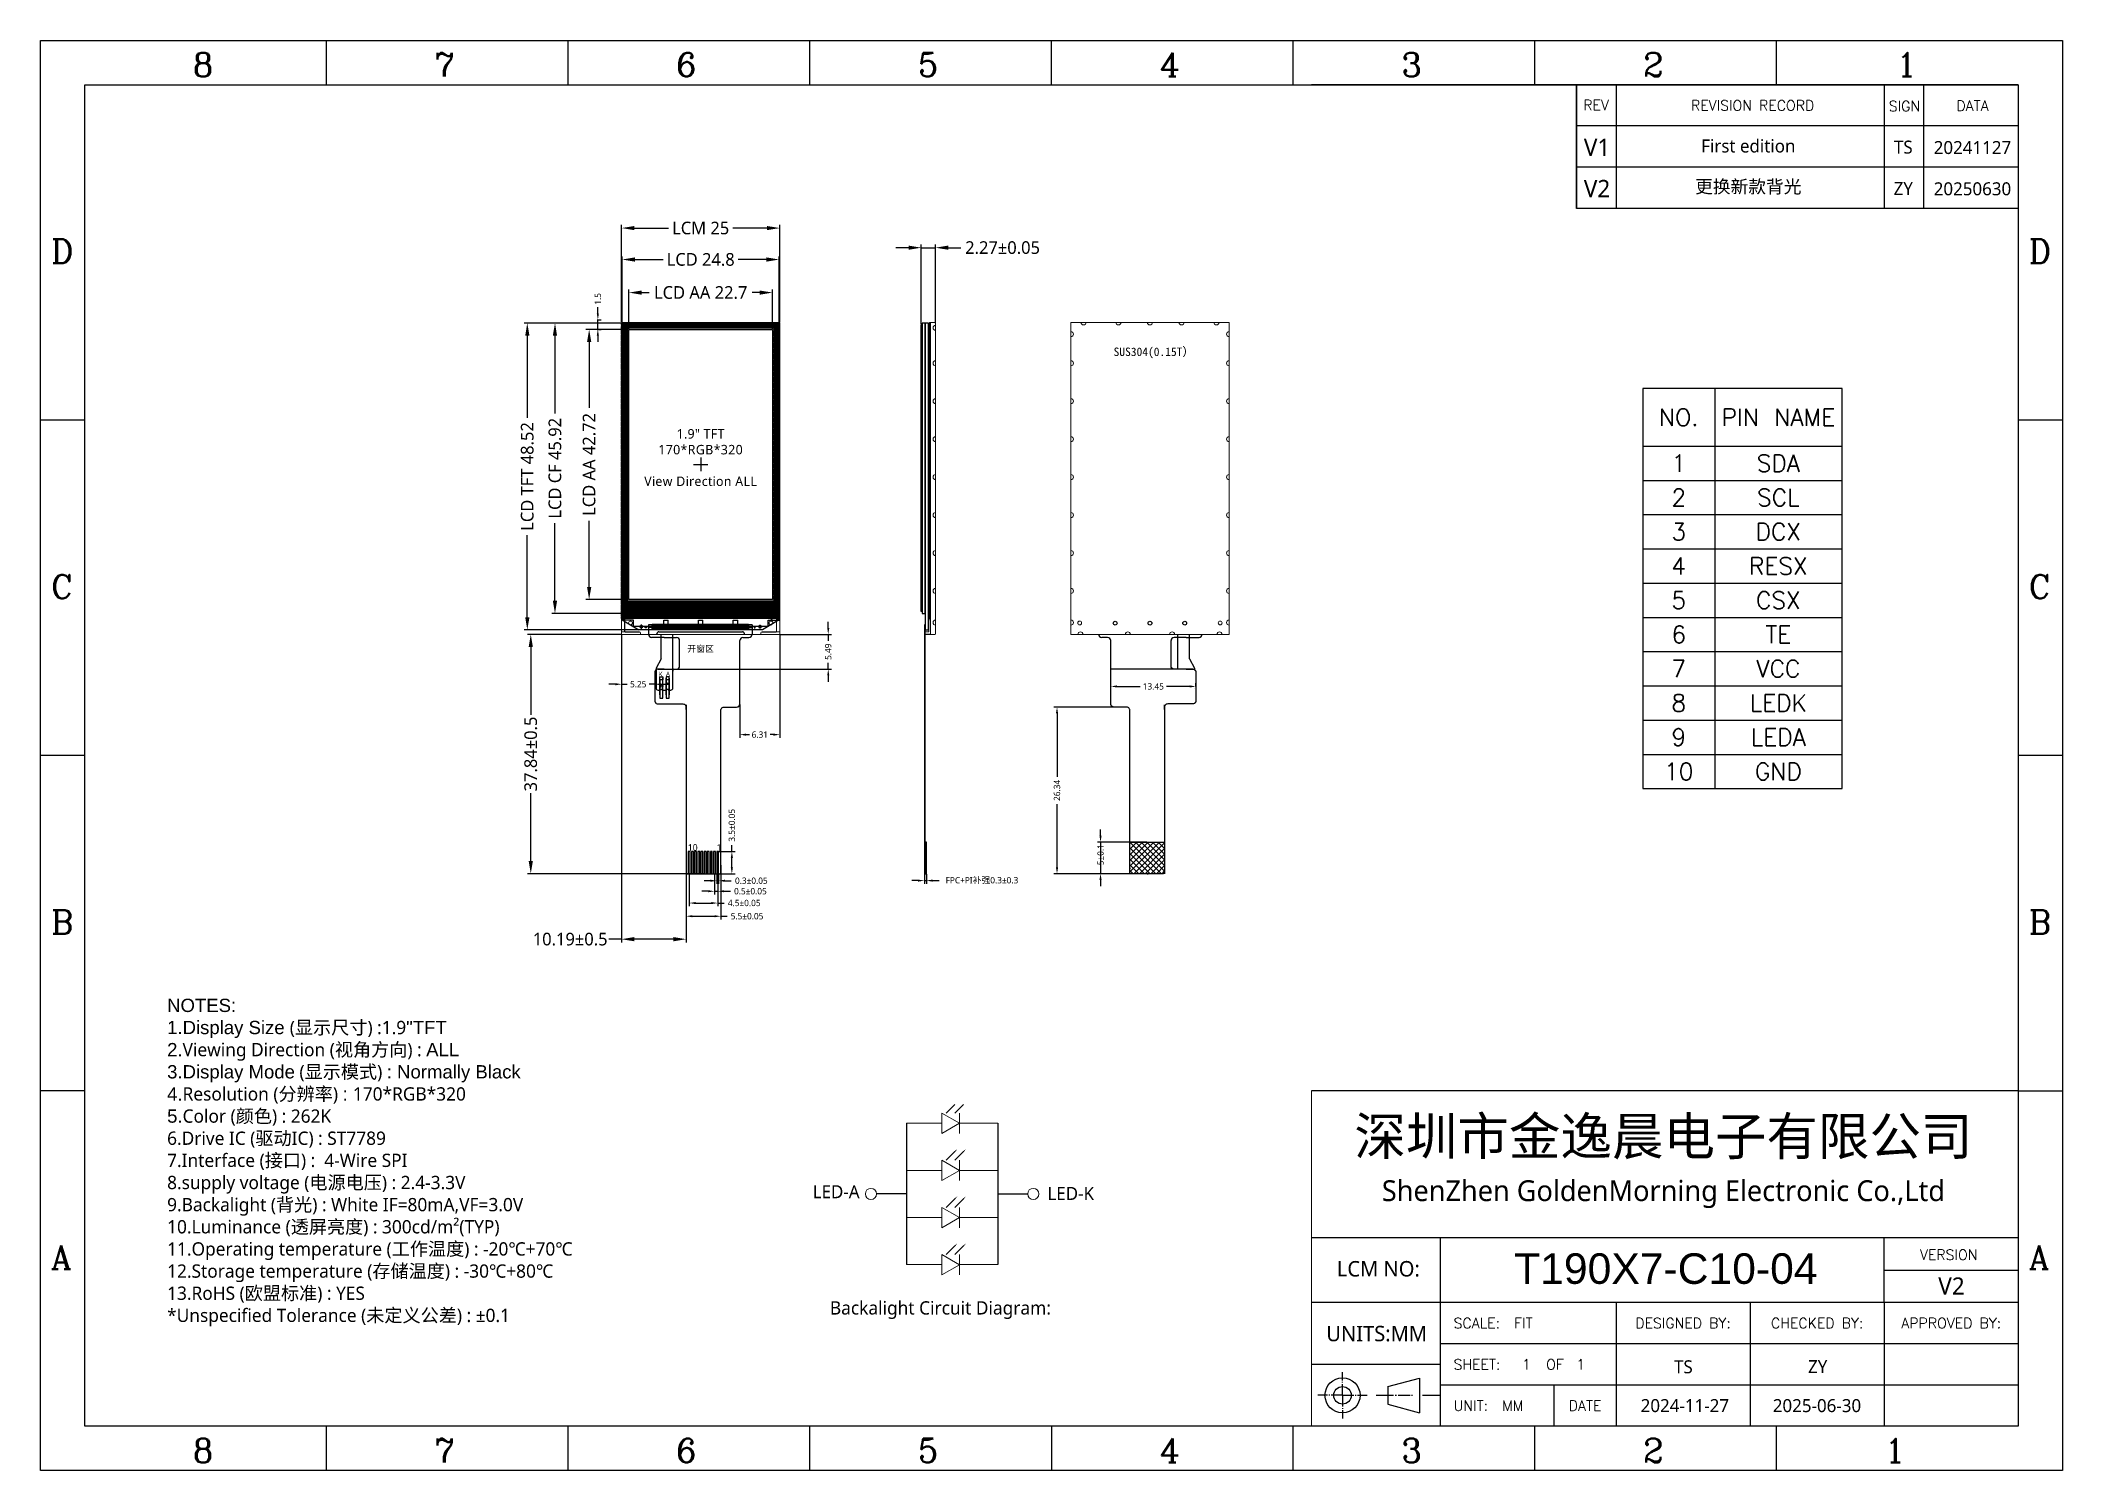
# Model space of a CAD drawing. Header units: millimetres. Extents: x 1265 to 1585, y 239 to 465.
import ezdxf
from ezdxf.enums import TextEntityAlignment as Align

# ---------------------------------------------------------------- set-up
doc = ezdxf.new("R2010")
doc.units = ezdxf.units.MM
for name, color, linetype in [('1-标准图框', 40, 'Continuous'), ('2-BL', 3, 'Continuous'), ('2-BL-FPC', 2, 'Continuous'), ('3-LCD', 4, 'Continuous'), ('3-LCD-FPC', 40, 'Continuous'), ('5-PIN文字', 7, 'Continuous'), ('6-标注', 7, 'Continuous')]:
    doc.layers.add(name, color=color, linetype=linetype)
doc.styles.add('PIN文字1', font='', dxfattribs={"height": 4})
doc.styles.add('ROMANC', font='romanc.shx', dxfattribs={"bigfont": 'gbcbig.shx'})
doc.styles.add('ROMANS', font='romans.shx', dxfattribs={"width": 0.8})
doc.styles.get("Standard").update_dxf_attribs({"font": 'txt', "bigfont": 'gbcbig.shx'})
doc.styles.add('ZY样式1', font='')
doc.styles.add('宋体', font='')
doc.styles.add('普耐', font='simhei.ttf')
doc.styles.get('PIN文字1').set_extended_font_data('Microsoft YaHei')
doc.styles.get('ZY样式1').set_extended_font_data('Microsoft YaHei')
doc.styles.get('宋体').set_extended_font_data('Microsoft YaHei')
doc.dimstyles.new('ZY-G1-0.05', dxfattribs={"dimtxt": 1, "dimasz": 1, "dimexe": 0.5, "dimexo": 0.1, "dimgap": 0.5, "dimtad": 0, "dimdsep": 46, "dimtxsty": '宋体', "dimcen": 2, "dimclrd": 7, "dimclre": 7, "dimclrt": 7, "dimadec": 0, "dimazin": 2, "dimtol": 1, "dimtp": 0.05, "dimtm": 0.05, "dimtfac": 1, "dimtmove": 0, "dimatfit": 3, "dimfxl": 1, "dimtolj": 1, "dimarcsym": 0})
doc.dimstyles.new('ZY-G1-0.1', dxfattribs={"dimtxt": 1, "dimasz": 1, "dimexe": 0.5, "dimexo": 0.1, "dimgap": 0.5, "dimtad": 0, "dimdsep": 46, "dimtxsty": '宋体', "dimcen": 2, "dimclrd": 7, "dimclre": 7, "dimclrt": 7, "dimadec": 0, "dimazin": 2, "dimtol": 1, "dimtp": 0.1, "dimtm": 0.1, "dimtfac": 1, "dimtmove": 0, "dimatfit": 3, "dimfxl": 1, "dimtolj": 1, "dimarcsym": 0})
doc.dimstyles.new('ZY-G1-0.1默认', dxfattribs={"dimtxt": 1, "dimasz": 1, "dimexe": 0.5, "dimexo": 0.1, "dimgap": 0.5, "dimtad": 0, "dimdsep": 46, "dimtxsty": '宋体', "dimcen": 2, "dimclrd": 7, "dimclre": 7, "dimclrt": 7, "dimadec": 0, "dimazin": 2, "dimtp": 0.1, "dimtm": 0.1, "dimtfac": 1, "dimtmove": 0, "dimatfit": 3, "dimfxl": 1, "dimtolj": 1, "dimarcsym": 0})
doc.dimstyles.new('ZY-G2-0.05', dxfattribs={"dimtxt": 2, "dimasz": 2, "dimexe": 0.5, "dimexo": 0.1, "dimgap": 0.5, "dimtad": 0, "dimdsep": 46, "dimtxsty": '宋体', "dimcen": 2, "dimclrd": 7, "dimclre": 7, "dimclrt": 7, "dimadec": 0, "dimazin": 2, "dimtol": 1, "dimtp": 0.05, "dimtm": 0.05, "dimtfac": 1, "dimtmove": 0, "dimatfit": 3, "dimfxl": 1, "dimtolj": 1, "dimarcsym": 0})
doc.dimstyles.new('ZY-G2-0.1默认', dxfattribs={"dimtxt": 2, "dimasz": 2, "dimexe": 0.5, "dimexo": 0.1, "dimgap": 0.5, "dimtad": 0, "dimdsep": 46, "dimtxsty": '宋体', "dimcen": 2, "dimclrd": 7, "dimclre": 7, "dimclrt": 7, "dimadec": 0, "dimazin": 2, "dimtp": 0.1, "dimtm": 0.1, "dimtfac": 1, "dimtmove": 0, "dimatfit": 3, "dimfxl": 1, "dimtolj": 1, "dimarcsym": 0})
doc.dimstyles.new('ZY-G2-0.5', dxfattribs={"dimtxt": 2, "dimasz": 2, "dimexe": 0.5, "dimexo": 0.1, "dimgap": 0.1, "dimtad": 0, "dimdsep": 46, "dimtxsty": '宋体', "dimcen": 2, "dimclrd": 7, "dimclre": 7, "dimclrt": 7, "dimadec": 0, "dimazin": 2, "dimtol": 1, "dimtp": 0.5, "dimtm": 0.5, "dimtfac": 1, "dimtmove": 0, "dimatfit": 3, "dimfxl": 1, "dimtolj": 1, "dimarcsym": 0})

msp = doc.modelspace()

# ---------------------------------------------------------------- texts
at = {"attachment_point": 5}
for s, insert, char_height, width in [('NO.', (1523.994, 405.365), 2.7072, 9.56133), ('PIN NAME', (1539.745, 405.365), 2.7072, 18.33207), ('1', (1523.994, 398.11), 2.707, 9.56133), ('SDA', (1539.745, 398.11), 2.7072, 18.33207), ('2', (1523.994, 392.696), 2.707, 9.56133), ('SCL', (1539.745, 392.696), 2.7072, 18.33207), ('3', (1523.994, 387.282), 2.707, 9.56133), ('DCX', (1539.745, 387.282), 2.7072, 18.33207), ('4', (1523.994, 381.867), 2.707, 9.56133), ('RESX', (1539.745, 381.867), 2.7072, 18.33207), ('5', (1523.994, 376.453), 2.707, 9.56133), ('CSX', (1539.745, 376.453), 2.7072, 18.33207), ('6', (1523.994, 371.039), 2.707, 9.56133), ('TE', (1539.745, 371.039), 2.7072, 18.33207), ('7', (1523.994, 365.624), 2.707, 9.56133), ('VCC', (1539.745, 365.624), 2.7072, 18.33207), ('8', (1523.994, 360.21), 2.707, 9.56133), ('LEDK', (1539.745, 360.21), 2.7072, 18.33207), ('9', (1523.994, 354.796), 2.707, 9.56133), ('LEDA', (1539.745, 354.796), 2.7072, 18.33207), ('10', (1523.994, 349.381), 2.7072, 9.56133), ('GND', (1539.745, 349.381), 2.7072, 18.33207)]:
    msp.add_mtext(s, dxfattribs=dict(at, insert=insert, char_height=char_height, width=width))
at = {"color": 40, "attachment_point": 1, "style": 'PIN文字1'}
for s, width, gutter_width, insert, char_height in [('开窗区', 4.91973, 20, (1367.211, 369.273), 1), ('10', 0.21424, 5.233, (1367.284, 337.887), 1.0465), ('1', 0.21424, 5.233, (1371.829, 337.867), 1.047)]:
    msp.add_mtext_dynamic_manual_height_columns(s, width=width, gutter_width=gutter_width, heights=[0], dxfattribs=dict(at, insert=insert, char_height=char_height))
at = {"layer": '1-标准图框', "color": 7, "style": 'ROMANC'}
for s, p in [('8', (1289.011, 459.234)), ('7', (1327.233, 459.234)), ('6', (1365.455, 459.234)), ('5', (1403.676, 459.234)), ('4', (1441.898, 459.234)), ('3', (1480.12, 459.234)), ('2', (1518.342, 459.234)), ('1', (1558.395, 459.234)), ('D', (1266.577, 429.746)), ('D', (1579.35, 429.744)), ('C', (1266.577, 376.72)), ('C', (1579.35, 376.718)), ('B', (1266.577, 323.694)), ('B', (1579.35, 323.692)), ('A', (1266.577, 270.668)), ('A', (1579.35, 270.668)), ('8', (1289.011, 240.131)), ('7', (1327.233, 240.131)), ('6', (1365.455, 240.131)), ('5', (1403.676, 240.131)), ('4', (1441.898, 240.131)), ('3', (1480.12, 240.131)), ('2', (1518.342, 240.131)), ('1', (1556.564, 240.131))]:
    msp.add_text(s, height=3.768, dxfattribs=at).set_placement(p)
at = {"layer": '1-标准图框', "color": 7, "lineweight": -3, "style": 'ROMANS'}
for s, height, p in [('REV', 1.6313, (1510.911, 454.73)), ('REVISION RECORD', 1.63127, (1535.67, 454.681)), ('SIGN', 1.6313, (1559.678, 454.577)), ('DATA', 1.6313, (1570.447, 454.634)), ('DESIGNED BY:', 1.63127, (1524.668, 262.165)), ('CHECKED BY:', 1.63127, (1545.874, 262.165)), ('APPROVED BY:', 1.63127, (1567.081, 262.165)), ('OF', 1.6313, (1504.414, 255.639)), ('DATE', 1.6313, (1509.171, 249.114))]:
    msp.add_text(s, height=height, dxfattribs=at).set_placement(p, align=Align.MIDDLE_CENTER)
for s, height, p in [('VERSION', 1.6313, (1562.138, 272.967)), ('SCALE:  FIT', 1.63127, (1488.379, 262.165)), ('SHEET:', 1.6313, (1488.379, 255.639)), ('UNIT:  MM', 1.6313, (1488.379, 249.114))]:
    msp.add_text(s, height=height, dxfattribs=at).set_placement(p, align=Align.MIDDLE_LEFT)
at = {"layer": '1-标准图框', "color": 7}
for s, insert, char_height, width, attachment_point, style in [('V1', (1508.977, 449.431), 2.7409, 11.69949, 1, 'PIN文字1'), ('V2', (1508.977, 442.906), 2.7409, 11.69949, 1, 'PIN文字1'), ('{\\fArial|b0|i0|c0|p34;\\C0;NOTES:\\P1.Display\\fArial|b0|i0|c134|p34; \\fArial|b0|i0|c0|p34;Size \\fMicrosoft YaHei|b0|i0|c134|p34;(显示尺寸) :1.9\\fArial|b0|i0|c0|p34;"TFT\\P2.\\fMicrosoft YaHei|b0|i0|c134|p34;Viewing Direction (视角方向) : \\fArial|b0|i0|c0|p34;\\C7;ALL\\P3.Display Mode\\fMicrosoft YaHei|b0|i0|c134|p34;\\C0; (显示模式) \\fArial|b0|i0|c0|p34;\\C7;: \\C0;Normally\\fArial|b0|i0|c134|p34; \\fArial|b0|i0|c0|p34;Black\\C7;\\P4.\\fMicrosoft YaHei|b0|i0|c134|p34;\\C0;Resolution (分辨率) \\fArial|b0|i0|c0|p34;\\C7;: \\fMicrosoft YaHei|b0|i0|c134|p34;\\C0;170*RGB*320\\P\\fArial|b0|i0|c0|p34;\\C7;5.\\fMicrosoft YaHei|b0|i0|c134|p34;\\C0;Color (颜色) : 262K\\P6.Drive IC (驱动IC) : ST7789\\P7.Interface (接口) :  4-Wire SPI\\P8.supply voltage (电源电压) : 2.4-3.3V\\P\\fMicrosoft JhengHei|b0|i0|c134|p34;9.Backalight\\fMicrosoft YaHei|b0|i0|c134|p34; (背光) : White IF=80mA,VF=3.0V\\P10.Luminance (透屏亮度) : 300cd/m²(TYP)\\P11.Operating temperature (工作温度) : -20℃+70℃\\P12.Storage temperature (存储温度) : -30℃+80℃\\P13.RoHS (欧盟标准) : YES\\P*Unspecified Tolerance (未定义公差) : %%P0.1}', (1284.943, 313.45), 2.099914, 88.48001, 1, 'ZY样式1'), ('\\pt184.7;深圳市金逸晨电子有限公司\\P{\\H0.5508x;ShenZhen GoldenMorning Electronic Co.,Ltd}', (1521.564, 287.523), 5.97111, 108.7596, 5, '宋体'), ('LCM NO:', (1469.914, 271.977), 2.4398, 18.81255, 1, '宋体'), ('V2', (1565.025, 269.388), 2.7409, 11.69949, 1, 'PIN文字1'), ('{\\C0;Backalight Circuit Diagram:}', (1389.758, 265.621), 2.09991, 37.19296, 1, 'ZY样式1'), ('UNITS:MM', (1468.248, 261.732), 2.4398, 18.81255, 1, '宋体')]:
    msp.add_mtext(s, dxfattribs=dict(at, insert=insert, char_height=char_height, width=width, attachment_point=attachment_point, style=style))
at = {"layer": '1-标准图框', "color": 4, "attachment_point": 5, "style": 'PIN文字1'}
for s, insert, char_height, width in [('{\\C7;First edition}', (1534.988, 448.257), 2.05567, 19.62725), ('{\\C7;TS}', (1559.498, 448.079), 2.0557, 3.56495), ('{\\C7;20241127}', (1570.434, 448.011), 2.05567, 19.62725), ('{\\C7;更换新款背光}', (1534.988, 441.732), 2.05567, 19.62725), ('{\\C7;ZY}', (1559.498, 441.554), 2.0557, 3.56495), ('{\\C7;20250630}', (1570.434, 441.486), 2.05567, 19.62725), ('{\\C7;TS}', (1524.716, 255.242), 2.0557, 19.62725), ('{\\C7;ZY}', (1545.963, 255.294), 2.0557, 19.62725), ('{\\C7;2024-11-27}', (1524.955, 249.107), 2.05567, 19.62725), ('{\\C7;2025-06-30}', (1545.847, 249.107), 2.05567, 19.62725)]:
    msp.add_mtext(s, dxfattribs=dict(at, insert=insert, char_height=char_height, width=width))
at = {"layer": '1-标准图框', "color": 4, "insert": (1521.948, 270.749), "char_height": 5.98515, "width": 106.18717, "attachment_point": 5, "line_spacing_factor": 0.7, "style": 'PIN文字1'}
msp.add_mtext('{\\fArial|b0|i0|c0|p34;\\H0.80664x;\\C7;T190X7-C10-04}', dxfattribs=at)
at = {"layer": '1-标准图框', "color": 7, "lineweight": -3, "style": 'ROMANS'}
for p in [(1499.875, 255.639), (1508.461, 255.639)]:
    msp.add_attdef('1', text='1', height=1.631, dxfattribs=at).set_placement(p, align=Align.MIDDLE)
at = {"layer": '2-BL', "color": 4, "lineweight": 13, "ltscale": 5, "style": '普耐'}
msp.add_text('SUS304(0.15T）', height=1.33378, dxfattribs=at).set_placement((1434.616, 415.065))
at = {"layer": '2-BL', "color": 4, "style": '宋体'}
for s, p in [('LED-A', (1387.029, 281.904)), ('LED-K', (1424.155, 281.629))]:
    msp.add_text(s, height=2.0553, dxfattribs=at).set_placement(p)
at = {"layer": '2-BL-FPC', "color": 2, "style": '宋体'}
for s, p in [('K', (1362.666, 364.387)), ('A', (1363.82, 364.391))]:
    msp.add_text(s, height=0.75, dxfattribs=at).set_placement(p)
at = {"layer": '3-LCD', "color": 1, "insert": (1369.321, 398.999), "char_height": 1.5, "width": 32.74388, "attachment_point": 5}
msp.add_mtext('{\\f@Microsoft YaHei|b0|i0|c0|p34;\\T1.05;\\C7;1.\\f@Microsoft YaHei|b0|i0|c134|p34;9" \\f@Microsoft YaHei|b0|i0|c0|p34;TFT\\P\\f@Microsoft YaHei|b0|i0|c134|p34;170\\f@Microsoft YaHei|b0|i0|c0|p34;*RGB*\\f@Microsoft YaHei|b0|i0|c134|p34;320\\P\\PView Direction ALL}', dxfattribs=at)

# ---------------------------------------------------------------- blocks, each defined once
blk = doc.blocks.new('*D124')
at = {"layer": '6-标注', "color": 7, "lineweight": -2, "transparency": 16777216}
for p, q in [((1356.82, 420.48), (1356.82, 435.79)), ((1358.82, 435.29), (1364.25, 435.29)), ((1379.82, 435.29), (1374.39, 435.29)), ((1381.82, 420.48), (1381.82, 435.79))]:
    blk.add_line(p, q, dxfattribs=at)
at = {"layer": '6-标注', "color": 7, "transparency": 16777216}
for points in [[(1358.82, 435.62), (1358.82, 434.96), (1356.82, 435.29)], [(1379.82, 435.62), (1379.82, 434.96), (1381.82, 435.29)]]:
    blk.add_solid(points, dxfattribs=at)
at = {"layer": 'Defpoints', "color": 0, "transparency": 16777216}
for p in [(1381.82, 435.29), (1356.82, 420.38), (1381.82, 420.38)]:
    blk.add_point(p, dxfattribs=at)
at = {"layer": '6-标注', "color": 7, "transparency": 16777216, "insert": (1369.32, 435.29), "char_height": 2, "attachment_point": 5, "style": '宋体'}
blk.add_mtext('\\A1;LCM 25', dxfattribs=at)
blk = doc.blocks.new('*D127')
at = {"color": 7, "lineweight": -2, "transparency": 16777216}
for p, q in [((1434.18, 362.87), (1434.18, 363.32)), ((1435.18, 362.82), (1438.81, 362.82)), ((1446.62, 362.82), (1442.99, 362.82)), ((1447.62, 362.87), (1447.62, 363.32))]:
    blk.add_line(p, q, dxfattribs=at)
at = {"color": 7, "transparency": 16777216}
for points in [[(1435.18, 362.99), (1435.18, 362.65), (1434.18, 362.82)], [(1446.62, 362.99), (1446.62, 362.65), (1447.62, 362.82)]]:
    blk.add_solid(points, dxfattribs=at)
at = {"layer": '6-标注', "color": 7, "lineweight": -2, "transparency": 16777216}
for p, q in [((1356.92, 420.38), (1356.92, 430.82)), ((1358.92, 430.32), (1363.41, 430.32)), ((1379.72, 430.32), (1375.23, 430.32)), ((1381.72, 420.38), (1381.72, 430.82))]:
    blk.add_line(p, q, dxfattribs=at)
at = {"layer": '6-标注', "color": 7, "transparency": 16777216}
for points in [[(1358.92, 430.65), (1358.92, 429.98), (1356.92, 430.32)], [(1379.72, 430.65), (1379.72, 429.98), (1381.72, 430.32)]]:
    blk.add_solid(points, dxfattribs=at)
at = {"layer": 'Defpoints', "color": 0, "transparency": 16777216}
for p in [(1381.72, 430.32), (1356.92, 420.28), (1381.72, 420.28), (1434.18, 362.77), (1447.62, 362.82), (1447.62, 362.77)]:
    blk.add_point(p, dxfattribs=at)
at = {"color": 7, "transparency": 16777216, "insert": (1440.9, 362.82), "char_height": 1, "attachment_point": 5, "style": '宋体'}
blk.add_mtext('\\A1;13.45', dxfattribs=at)
at = {"layer": '6-标注', "color": 7, "transparency": 16777216, "insert": (1369.32, 430.32), "char_height": 2, "attachment_point": 5, "style": '宋体'}
blk.add_mtext('\\A1;LCD 24.8', dxfattribs=at)
blk = doc.blocks.new('*D128')
at = {"color": 7, "lineweight": -2, "transparency": 16777216}
for p, q in [((1381.92, 371.06), (1389.99, 371.06)), ((1389.49, 372.06), (1389.49, 373.06)), ((1389.49, 371.06), (1389.49, 370.05)), ((1375.61, 365.57), (1389.99, 365.57)), ((1389.49, 365.57), (1389.49, 366.58)), ((1389.49, 364.57), (1389.49, 363.57))]:
    blk.add_line(p, q, dxfattribs=at)
at = {"color": 7, "transparency": 16777216}
for points in [[(1389.33, 372.06), (1389.66, 372.06), (1389.49, 371.06)], [(1389.33, 364.57), (1389.66, 364.57), (1389.49, 365.57)]]:
    blk.add_solid(points, dxfattribs=at)
at = {"layer": '6-标注', "color": 7, "lineweight": -2, "transparency": 16777216}
for p, q in [((1357.97, 419.38), (1357.97, 425.59)), ((1380.67, 419.38), (1380.67, 425.59)), ((1359.97, 425.09), (1361.16, 425.09)), ((1378.67, 425.09), (1377.48, 425.09))]:
    blk.add_line(p, q, dxfattribs=at)
at = {"layer": '6-标注', "color": 7, "transparency": 16777216}
for points in [[(1359.97, 425.42), (1359.97, 424.76), (1357.97, 425.09)], [(1378.67, 425.42), (1378.67, 424.76), (1380.67, 425.09)]]:
    blk.add_solid(points, dxfattribs=at)
at = {"layer": 'Defpoints', "color": 0, "transparency": 16777216}
for p in [(1380.67, 425.09), (1357.97, 419.28), (1380.67, 419.28), (1381.82, 371.06), (1389.49, 371.06), (1375.51, 365.57)]:
    blk.add_point(p, dxfattribs=at)
at = {"color": 7, "transparency": 16777216, "insert": (1389.49, 368.31), "char_height": 1, "attachment_point": 5, "rotation": 90, "style": '宋体'}
blk.add_mtext('\\A1;5.49', dxfattribs=at)
at = {"layer": '6-标注', "color": 7, "transparency": 16777216, "insert": (1369.32, 425.09), "char_height": 2, "attachment_point": 5, "style": '宋体'}
blk.add_mtext('\\A1;LCD AA 22.7', dxfattribs=at)
blk = doc.blocks.new('*D129')
at = {"color": 7, "lineweight": -2, "transparency": 16777216}
for p, q in [((1381.82, 370.96), (1381.82, 354.7)), ((1375.51, 359.96), (1375.51, 354.7)), ((1376.51, 355.2), (1377.02, 355.2)), ((1380.82, 355.2), (1380.31, 355.2))]:
    blk.add_line(p, q, dxfattribs=at)
at = {"color": 7, "transparency": 16777216}
for points in [[(1376.51, 355.37), (1376.51, 355.03), (1375.51, 355.2)], [(1380.82, 355.37), (1380.82, 355.03), (1381.82, 355.2)]]:
    blk.add_solid(points, dxfattribs=at)
at = {"layer": '6-标注', "color": 7, "lineweight": -2, "transparency": 16777216}
for p, q in [((1356.82, 420.28), (1341.4, 420.28)), ((1341.9, 418.28), (1341.9, 405.31)), ((1341.9, 373.76), (1341.9, 386.73)), ((1359.42, 371.76), (1341.4, 371.76))]:
    blk.add_line(p, q, dxfattribs=at)
at = {"layer": '6-标注', "color": 7, "transparency": 16777216}
for points in [[(1341.57, 418.28), (1342.24, 418.28), (1341.9, 420.28)], [(1341.57, 373.76), (1342.24, 373.76), (1341.9, 371.76)]]:
    blk.add_solid(points, dxfattribs=at)
at = {"layer": 'Defpoints', "color": 0, "transparency": 16777216}
for p in [(1356.92, 420.28), (1341.9, 371.76), (1359.52, 371.76), (1381.82, 371.06), (1375.51, 360.06), (1381.82, 355.2)]:
    blk.add_point(p, dxfattribs=at)
at = {"color": 7, "transparency": 16777216, "insert": (1378.67, 355.2), "char_height": 1, "attachment_point": 5, "style": '宋体'}
blk.add_mtext('\\A1;6.31', dxfattribs=at)
at = {"layer": '6-标注', "color": 7, "transparency": 16777216, "insert": (1341.9, 396.02), "char_height": 2, "attachment_point": 5, "rotation": 90, "style": '宋体'}
blk.add_mtext('\\A1;LCD TFT 48.52', dxfattribs=at)
blk = doc.blocks.new('*D130')
at = {"color": 7, "lineweight": -2, "transparency": 16777216}
for p, q in [((1355.82, 363.17), (1354.82, 363.17)), ((1356.82, 363.44), (1356.82, 362.67)), ((1356.82, 363.17), (1357.72, 363.17)), ((1362.07, 363.17), (1361.16, 363.17)), ((1362.07, 363.44), (1362.07, 362.67)), ((1363.07, 363.17), (1364.07, 363.17))]:
    blk.add_line(p, q, dxfattribs=at)
at = {"color": 7, "transparency": 16777216}
for points in [[(1355.82, 363.34), (1355.82, 363), (1356.82, 363.17)], [(1363.07, 363.34), (1363.07, 363), (1362.07, 363.17)]]:
    blk.add_solid(points, dxfattribs=at)
at = {"layer": '6-标注', "color": 7, "lineweight": -2, "transparency": 16777216}
for p, q in [((1357.87, 419.28), (1351.18, 419.28)), ((1351.68, 417.28), (1351.68, 406.85)), ((1351.68, 378.56), (1351.68, 388.98)), ((1357.87, 376.56), (1351.18, 376.56))]:
    blk.add_line(p, q, dxfattribs=at)
at = {"layer": '6-标注', "color": 7, "transparency": 16777216}
for points in [[(1351.35, 417.28), (1352.02, 417.28), (1351.68, 419.28)], [(1351.35, 378.56), (1352.02, 378.56), (1351.68, 376.56)]]:
    blk.add_solid(points, dxfattribs=at)
at = {"layer": 'Defpoints', "color": 0, "transparency": 16777216}
for p in [(1357.97, 419.28), (1351.68, 376.56), (1357.97, 376.56), (1356.82, 363.54), (1362.07, 363.54), (1362.07, 363.17)]:
    blk.add_point(p, dxfattribs=at)
at = {"color": 7, "transparency": 16777216, "insert": (1359.44, 363.17), "char_height": 1, "attachment_point": 5, "style": '宋体'}
blk.add_mtext('\\A1;5.25', dxfattribs=at)
at = {"layer": '6-标注', "color": 7, "transparency": 16777216, "insert": (1351.68, 397.92), "char_height": 2, "attachment_point": 5, "rotation": 90, "style": '宋体'}
blk.add_mtext('\\A1;LCD AA 42.72', dxfattribs=at)
blk = doc.blocks.new('*D131')
at = {"layer": '6-标注', "color": 7, "lineweight": -2, "transparency": 16777216}
for p, q in [((1356.82, 420.28), (1345.78, 420.28)), ((1346.28, 418.28), (1346.28, 405.98)), ((1346.28, 376.36), (1346.28, 388.66)), ((1356.82, 374.36), (1345.78, 374.36))]:
    blk.add_line(p, q, dxfattribs=at)
at = {"layer": '6-标注', "color": 7, "transparency": 16777216}
for points in [[(1345.94, 418.28), (1346.61, 418.28), (1346.28, 420.28)], [(1345.94, 376.36), (1346.61, 376.36), (1346.28, 374.36)]]:
    blk.add_solid(points, dxfattribs=at)
at = {"layer": 'Defpoints', "color": 0, "transparency": 16777216}
for p in [(1346.28, 420.28), (1356.92, 420.28), (1356.92, 374.36)]:
    blk.add_point(p, dxfattribs=at)
at = {"layer": '6-标注', "color": 7, "transparency": 16777216, "insert": (1346.28, 397.32), "char_height": 2, "attachment_point": 5, "rotation": 90, "style": '宋体'}
blk.add_mtext('\\A1;LCD CF 45.92', dxfattribs=at)
blk = doc.blocks.new('*D132')
at = {"layer": '6-标注', "color": 7, "lineweight": -2, "transparency": 16777216}
for p, q in [((1402.19, 432.19), (1400.19, 432.19)), ((1404.19, 420.08), (1404.19, 432.69)), ((1404.19, 432.19), (1406.46, 432.19)), ((1406.46, 420.26), (1406.46, 432.69)), ((1408.46, 432.19), (1410.46, 432.19))]:
    blk.add_line(p, q, dxfattribs=at)
at = {"layer": '6-标注', "color": 7, "transparency": 16777216}
for points in [[(1402.19, 432.52), (1402.19, 431.86), (1404.19, 432.19)], [(1408.46, 432.52), (1408.46, 431.86), (1406.46, 432.19)]]:
    blk.add_solid(points, dxfattribs=at)
at = {"layer": 'Defpoints', "color": 0, "transparency": 16777216}
for p in [(1406.46, 432.19), (1404.19, 419.98), (1406.46, 420.16)]:
    blk.add_point(p, dxfattribs=at)
at = {"layer": '6-标注', "color": 7, "transparency": 16777216, "insert": (1417.06, 432.19), "char_height": 2, "attachment_point": 5, "style": '宋体'}
blk.add_mtext('\\A1;2.27±0.05', dxfattribs=at)
blk = doc.blocks.new('*D125')
at = {"layer": '6-标注', "color": 7, "lineweight": -2, "transparency": 16777216}
for p, q in [((1353.06, 421.77), (1353.06, 422.77)), ((1352.97, 420.77), (1353.56, 420.77)), ((1352.97, 419.28), (1353.56, 419.28)), ((1353.06, 419.28), (1353.06, 420.77)), ((1353.06, 418.28), (1353.06, 417.28))]:
    blk.add_line(p, q, dxfattribs=at)
at = {"layer": '6-标注', "color": 7, "transparency": 16777216}
for points in [[(1352.89, 421.77), (1353.22, 421.77), (1353.06, 420.77)], [(1352.89, 418.28), (1353.22, 418.28), (1353.06, 419.28)]]:
    blk.add_solid(points, dxfattribs=at)
at = {"layer": 'Defpoints', "color": 0, "transparency": 16777216}
for p in [(1352.87, 420.77), (1352.87, 419.28), (1353.06, 420.77)]:
    blk.add_point(p, dxfattribs=at)
at = {"layer": '6-标注', "color": 7, "transparency": 16777216, "insert": (1353.06, 424.09), "char_height": 1, "attachment_point": 5, "rotation": 90, "style": '宋体'}
blk.add_mtext('\\A1;1.5', dxfattribs=at)
blk = doc.blocks.new('*D126')
at = {"color": 7, "lineweight": -2, "transparency": 16777216}
for p, q in [((1434.58, 359.56), (1425.17, 359.56)), ((1425.67, 358.56), (1425.67, 348.55)), ((1425.67, 334.22), (1425.67, 344.23)), ((1367.01, 334.56), (1367.01, 325.99)), ((1372.51, 334.56), (1372.51, 325.99)), ((1439.83, 333.22), (1425.17, 333.22)), ((1368.01, 326.49), (1371.51, 326.49)), ((1372.51, 326.49), (1373.51, 326.49))]:
    blk.add_line(p, q, dxfattribs=at)
at = {"color": 7, "transparency": 16777216}
for points in [[(1425.5, 358.56), (1425.84, 358.56), (1425.67, 359.56)], [(1425.5, 334.22), (1425.84, 334.22), (1425.67, 333.22)], [(1368.01, 326.66), (1368.01, 326.32), (1367.01, 326.49)], [(1371.51, 326.66), (1371.51, 326.32), (1372.51, 326.49)]]:
    blk.add_solid(points, dxfattribs=at)
at = {"layer": 'Defpoints', "color": 0, "transparency": 16777216}
for p in [(1425.67, 359.56), (1434.68, 359.56), (1367.01, 334.66), (1372.51, 334.66), (1439.93, 333.22), (1372.51, 326.49)]:
    blk.add_point(p, dxfattribs=at)
at = {"color": 7, "transparency": 16777216, "insert": (1425.67, 346.39), "char_height": 1, "attachment_point": 5, "rotation": 90, "style": '宋体'}
blk.add_mtext('\\A1;26.34', dxfattribs=at)
at = {"color": 7, "transparency": 16777216, "insert": (1376.65, 326.49), "char_height": 1, "attachment_point": 5, "style": '宋体'}
blk.add_mtext('\\A1;5.5±0.05', dxfattribs=at)
blk = doc.blocks.new('*U122')
at = {"layer": '3-LCD-FPC', "color": 40}
blk.add_lwpolyline([(-0.15, -1.75), (0.15, -1.75), (0.15, 1.75), (-0.15, 1.75)], close=True, dxfattribs=at)
blk = doc.blocks.new('*U123')
at = {"color": 0, "linetype": 'ByBlock', "lineweight": -2, "transparency": 16777216}
for p in [(0, 0), (0.5, 0), (1, 0), (1.5, 0), (2, 0), (2.5, 0), (3, 0), (3.5, 0), (4, 0), (4.5, 0)]:
    blk.add_blockref('*U122', p, dxfattribs=at)
blk = doc.blocks.new('*D133')
at = {"color": 7, "lineweight": -2, "transparency": 16777216}
for p, q in [((1356.72, 371.06), (1341.95, 371.06)), ((1342.45, 369.06), (1342.45, 358.32)), ((1342.45, 335.22), (1342.45, 345.96)), ((1369.76, 333.22), (1341.95, 333.22))]:
    blk.add_line(p, q, dxfattribs=at)
at = {"color": 7, "transparency": 16777216}
for points in [[(1342.12, 369.06), (1342.78, 369.06), (1342.45, 371.06)], [(1342.12, 335.22), (1342.78, 335.22), (1342.45, 333.22)]]:
    blk.add_solid(points, dxfattribs=at)
at = {"layer": 'Defpoints', "color": 0, "transparency": 16777216}
for p in [(1356.82, 371.06), (1342.45, 333.22), (1369.86, 333.22)]:
    blk.add_point(p, dxfattribs=at)
at = {"color": 7, "transparency": 16777216, "insert": (1342.45, 352.14), "char_height": 2, "attachment_point": 5, "rotation": 90, "style": '宋体'}
blk.add_mtext('\\A1;37.84±0.5', dxfattribs=at)
blk = doc.blocks.new('*D134')
at = {"color": 7, "lineweight": -2, "transparency": 16777216}
for p, q in [((1356.82, 370.96), (1356.82, 322.36)), ((1367.01, 350.87), (1367.01, 322.36)), ((1356.82, 322.86), (1354.82, 322.86)), ((1365.01, 322.86), (1358.82, 322.86))]:
    blk.add_line(p, q, dxfattribs=at)
at = {"color": 7, "transparency": 16777216}
for points in [[(1358.82, 323.2), (1358.82, 322.53), (1356.82, 322.86)], [(1365.01, 323.2), (1365.01, 322.53), (1367.01, 322.86)]]:
    blk.add_solid(points, dxfattribs=at)
at = {"layer": 'Defpoints', "color": 0, "transparency": 16777216}
for p in [(1356.82, 371.06), (1367.01, 350.97), (1367.01, 322.86)]:
    blk.add_point(p, dxfattribs=at)
at = {"color": 7, "transparency": 16777216, "insert": (1348.68, 322.86), "char_height": 2, "attachment_point": 5, "style": '宋体'}
blk.add_mtext('\\A1;10.19±0.5', dxfattribs=at)
blk = doc.blocks.new('*D135')
at = {"color": 7, "lineweight": -2, "transparency": 16777216}
for p, q in [((1371.86, 333.12), (1371.86, 331.6)), ((1372.16, 333.12), (1372.16, 331.6)), ((1370.86, 332.1), (1369.86, 332.1)), ((1371.86, 332.1), (1372.16, 332.1)), ((1373.16, 332.1), (1374.16, 332.1))]:
    blk.add_line(p, q, dxfattribs=at)
at = {"color": 7, "transparency": 16777216}
for points in [[(1370.86, 332.27), (1370.86, 331.93), (1371.86, 332.1)], [(1373.16, 332.27), (1373.16, 331.93), (1372.16, 332.1)]]:
    blk.add_solid(points, dxfattribs=at)
at = {"layer": 'Defpoints', "color": 0, "transparency": 16777216}
for p in [(1371.86, 333.22), (1372.16, 333.22), (1372.16, 332.1)]:
    blk.add_point(p, dxfattribs=at)
at = {"color": 7, "transparency": 16777216, "insert": (1377.33, 332.1), "char_height": 1, "attachment_point": 5, "style": '宋体'}
blk.add_mtext('\\A1;0.3±0.05', dxfattribs=at)
blk = doc.blocks.new('*D136')
at = {"color": 7, "lineweight": -2, "transparency": 16777216}
for p, q in [((1372.11, 336.72), (1374.75, 336.72)), ((1374.25, 336.72), (1374.25, 337.72)), ((1372.11, 333.22), (1374.75, 333.22)), ((1374.25, 334.22), (1374.25, 335.72))]:
    blk.add_line(p, q, dxfattribs=at)
at = {"color": 7, "transparency": 16777216}
for points in [[(1374.08, 335.72), (1374.42, 335.72), (1374.25, 336.72)], [(1374.08, 334.22), (1374.42, 334.22), (1374.25, 333.22)]]:
    blk.add_solid(points, dxfattribs=at)
at = {"layer": 'Defpoints', "color": 0, "transparency": 16777216}
for p in [(1372.01, 336.72), (1374.25, 336.72), (1372.01, 333.22)]:
    blk.add_point(p, dxfattribs=at)
at = {"color": 7, "transparency": 16777216, "insert": (1374.25, 340.87), "char_height": 1, "attachment_point": 5, "rotation": 90, "style": '宋体'}
blk.add_mtext('\\A1;3.5±0.05', dxfattribs=at)
blk = doc.blocks.new('*D137')
at = {"color": 7, "lineweight": -2, "transparency": 16777216}
for p, q in [((1371.51, 333.12), (1371.51, 329.94)), ((1372.01, 333.12), (1372.01, 329.94)), ((1370.51, 330.44), (1369.51, 330.44)), ((1371.51, 330.44), (1372.01, 330.44)), ((1373.01, 330.44), (1374.01, 330.44))]:
    blk.add_line(p, q, dxfattribs=at)
at = {"color": 7, "transparency": 16777216}
for points in [[(1370.51, 330.61), (1370.51, 330.28), (1371.51, 330.44)], [(1373.01, 330.61), (1373.01, 330.28), (1372.01, 330.44)]]:
    blk.add_solid(points, dxfattribs=at)
at = {"layer": 'Defpoints', "color": 0, "transparency": 16777216}
for p in [(1371.51, 333.22), (1372.01, 333.22), (1372.01, 330.44)]:
    blk.add_point(p, dxfattribs=at)
at = {"color": 7, "transparency": 16777216, "insert": (1377.18, 330.44), "char_height": 1, "attachment_point": 5, "style": '宋体'}
blk.add_mtext('\\A1;0.5±0.05', dxfattribs=at)
blk = doc.blocks.new('*D138')
at = {"color": 7, "lineweight": -2, "transparency": 16777216}
for p, q in [((1367.51, 333.12), (1367.51, 328.08)), ((1372.01, 333.12), (1372.01, 328.08)), ((1368.51, 328.58), (1371.01, 328.58)), ((1372.01, 328.58), (1373.01, 328.58))]:
    blk.add_line(p, q, dxfattribs=at)
at = {"color": 7, "transparency": 16777216}
for points in [[(1368.51, 328.74), (1368.51, 328.41), (1367.51, 328.58)], [(1371.01, 328.74), (1371.01, 328.41), (1372.01, 328.58)]]:
    blk.add_solid(points, dxfattribs=at)
at = {"layer": 'Defpoints', "color": 0, "transparency": 16777216}
for p in [(1367.51, 333.22), (1372.01, 333.22), (1372.01, 328.58)]:
    blk.add_point(p, dxfattribs=at)
at = {"color": 7, "transparency": 16777216, "insert": (1376.2, 328.58), "char_height": 1, "attachment_point": 5, "style": '宋体'}
blk.add_mtext('\\A1;4.5±0.05', dxfattribs=at)
blk = doc.blocks.new('*D139')
at = {"color": 7, "lineweight": -2, "transparency": 16777216}
for p, q in [((1432.55, 339.22), (1432.55, 340.22)), ((1437.08, 338.22), (1432.05, 338.22)), ((1432.55, 338.22), (1432.55, 333.22)), ((1437.28, 333.22), (1432.05, 333.22)), ((1432.55, 332.22), (1432.55, 331.22))]:
    blk.add_line(p, q, dxfattribs=at)
at = {"color": 7, "transparency": 16777216}
for points in [[(1432.38, 339.22), (1432.72, 339.22), (1432.55, 338.22)], [(1432.38, 332.22), (1432.72, 332.22), (1432.55, 333.22)]]:
    blk.add_solid(points, dxfattribs=at)
at = {"layer": 'Defpoints', "color": 0, "transparency": 16777216}
for p in [(1437.18, 338.22), (1432.55, 333.22), (1437.38, 333.22)]:
    blk.add_point(p, dxfattribs=at)
at = {"color": 7, "transparency": 16777216, "insert": (1432.55, 336.22), "char_height": 1, "attachment_point": 5, "rotation": 90, "style": '宋体'}
blk.add_mtext('\\A1;5±0.1', dxfattribs=at)
blk = doc.blocks.new('*D140')
at = {"color": 7, "lineweight": -2, "transparency": 16777216}
for p, q in [((1404.71, 333.12), (1404.71, 331.62)), ((1405.01, 333.12), (1405.01, 331.62)), ((1403.71, 332.12), (1402.71, 332.12)), ((1404.71, 332.12), (1405.01, 332.12)), ((1406.01, 332.12), (1407.01, 332.12))]:
    blk.add_line(p, q, dxfattribs=at)
at = {"color": 7, "transparency": 16777216}
for points in [[(1403.71, 332.29), (1403.71, 331.96), (1404.71, 332.12)], [(1406.01, 332.29), (1406.01, 331.96), (1405.01, 332.12)]]:
    blk.add_solid(points, dxfattribs=at)
at = {"layer": 'Defpoints', "color": 0, "transparency": 16777216}
for p in [(1404.71, 333.22), (1405.01, 333.22), (1405.01, 332.12)]:
    blk.add_point(p, dxfattribs=at)
at = {"color": 7, "transparency": 16777216, "insert": (1413.63, 332.12), "char_height": 1, "attachment_point": 5, "style": '宋体'}
blk.add_mtext('\\A1; FPC+PI补强0.3±0.3', dxfattribs=at)

# ---------------------------------------------------------------- dimensions: what is measured, and where the dimension line sits
at = {"color": 40}
for base, p1, p2, dimstyle, picture, middle in [((1447.623482515, 362.818611908), (1434.178482515, 362.770584321), (1447.623482515, 362.770584321), 'ZY-G1-0.1默认', '*D127', (1440.900982515, 362.818611908)), ((1381.821, 355.201), (1375.511, 360.059), (1381.821, 371.059), 'ZY-G1-0.1默认', '*D129', (1378.666, 355.201)), ((1362.065971568, 363.170657553), (1356.820971568, 363.536742824), (1362.065971568, 363.536742824), 'ZY-G1-0.1默认', '*D130', (1359.443471568, 363.170657553)), ((1372.011, 328.576), (1367.511, 333.219), (1372.011, 333.219), 'ZY-G1-0.05', '*D138', (1376.205, 328.576)), ((1372.011, 330.443), (1371.511, 333.219), (1372.011, 333.219), 'ZY-G1-0.05', '*D137', (1377.181, 330.443)), ((1372.161, 332.101), (1371.861, 333.219), (1372.161, 333.219), 'ZY-G1-0.05', '*D135', (1377.331, 332.101))]:
    dim = msp.add_linear_dim(base=base, p1=p1, p2=p2, dimstyle=dimstyle, dxfattribs=at)
    dim.commit()
    dim.dimension.update_dxf_attribs({"geometry": picture, "text_midpoint": middle})
for base, p1, p2, dimstyle, picture, middle in [((1389.494, 371.059), (1375.511, 365.569), (1381.821, 371.059), 'ZY-G1-0.1默认', '*D128', (1389.494, 368.314)), ((1342.45, 333.219), (1356.821, 371.059), (1369.861, 333.219), 'ZY-G2-0.5', '*D133', (1342.45, 352.139)), ((1425.671, 359.559), (1439.928, 333.219), (1434.678, 359.559), 'ZY-G1-0.1默认', '*D126', (1425.671, 346.389)), ((1374.25, 336.719), (1372.011, 333.219), (1372.011, 336.719), 'ZY-G1-0.05', '*D136', (1374.25, 340.872))]:
    dim = msp.add_linear_dim(base=base, p1=p1, p2=p2, angle=90, dimstyle=dimstyle, dxfattribs=at)
    dim.commit()
    dim.dimension.update_dxf_attribs({"geometry": picture, "text_midpoint": middle})
dim = msp.add_linear_dim(base=(1367.011, 322.862), p1=(1356.821, 371.059), p2=(1367.011, 350.968), dimstyle='ZY-G2-0.5', dxfattribs=at)
dim.commit()
dim.dimension.update_dxf_attribs({"geometry": '*D134', "text_midpoint": (1348.684, 322.862), "dimtype": 160})
at = {"color": 242, "true_color": 0xcd2027}
dim = msp.add_linear_dim(base=(1372.511, 326.488), p1=(1367.011, 334.659), p2=(1372.511, 334.659), dimstyle='ZY-G1-0.05', dxfattribs=at)
dim.commit()
dim.dimension.update_dxf_attribs({"geometry": '*D126', "text_midpoint": (1376.654, 326.488), "dimtype": 160})
at = {"color": 40}
dim = msp.add_linear_dim(base=(1432.548, 333.219), p1=(1437.178, 338.219), p2=(1437.378, 333.219), angle=90, dimstyle='ZY-G1-0.1', dxfattribs=at)
dim.commit()
dim.dimension.update_dxf_attribs({"geometry": '*D139', "text_midpoint": (1432.548, 336.224), "dimtype": 160})
dim = msp.add_linear_dim(base=(1405.015, 332.123), p1=(1404.715, 333.219), p2=(1405.015, 333.219), text=' FPC+PI补强<>±0.3', dimstyle='ZY-G1-0.1默认', dxfattribs=at)
dim.commit()
dim.dimension.update_dxf_attribs({"geometry": '*D140', "text_midpoint": (1413.63, 332.123)})
at = {"layer": '6-标注', "color": 40}
for base, p1, p2, text, picture, middle in [((1381.821, 435.292), (1356.821, 420.379), (1381.821, 420.379), 'LCM <>', '*D124', (1369.32, 435.292)), ((1381.721, 430.317), (1356.921, 420.279), (1381.721, 420.279), 'LCD <>', '*D127', (1369.321, 430.317)), ((1380.668471568, 425.08864513), (1357.973471568, 419.278611908), (1380.668471568, 419.278611908), 'LCD AA <>', '*D128', (1369.320971568, 425.08864513))]:
    dim = msp.add_linear_dim(base=base, p1=p1, p2=p2, text=text, dimstyle='ZY-G2-0.1默认', dxfattribs=at)
    dim.commit()
    dim.dimension.update_dxf_attribs({"geometry": picture, "text_midpoint": middle, "dimtype": 160})
dim = msp.add_linear_dim(base=(1406.465, 432.19), p1=(1404.195, 419.979), p2=(1406.465, 420.163), dimstyle='ZY-G2-0.05', override={"dimtfillclr": 3}, dxfattribs=at)
dim.commit()
dim.dimension.update_dxf_attribs({"geometry": '*D132', "text_midpoint": (1417.062, 432.19)})
dim = msp.add_linear_dim(base=(1353.055160288, 420.773611908), p1=(1352.873792966, 419.278611908), p2=(1352.873792966, 420.773611908), angle=90, dimstyle='ZY-G1-0.1默认', dxfattribs=at)
dim.commit()
dim.dimension.update_dxf_attribs({"geometry": '*D125', "text_midpoint": (1353.055160288, 424.092204548)})
for base, p1, p2, text, picture, middle in [((1341.903, 371.759), (1356.921, 420.279), (1359.521, 371.759), 'LCD TFT <>', '*D129', (1341.903, 396.019)), ((1346.275, 420.279), (1356.921, 374.359), (1356.921, 420.279), 'LCD CF <>', '*D131', (1346.275, 397.319)), ((1351.683, 376.559), (1357.973, 419.279), (1357.973, 376.559), 'LCD AA <>', '*D130', (1351.683, 397.919))]:
    dim = msp.add_linear_dim(base=base, p1=p1, p2=p2, angle=90, text=text, dimstyle='ZY-G2-0.1默认', dxfattribs=at)
    dim.commit()
    dim.dimension.update_dxf_attribs({"geometry": picture, "text_midpoint": middle})

# ---------------------------------------------------------------- hatches: boundary and pattern name
h = msp.add_hatch()
h.set_pattern_fill('ANSI37', color=40, scale=0.2)
edge = h.paths.add_edge_path()
edge.add_line((1442.678, 338.219), (1437.178, 338.219))
edge.add_spline(control_points=[(1437.178, 338.219), (1437.178, 336.439), (1437.178, 334.659)], knot_values=[15.8539816, 15.8539816, 15.8539816, 15.9998833, 15.9998833, 15.9998833], weights=[1, 1, 1], degree=2, periodic=0)
edge.add_spline(control_points=[(1437.178, 334.659), (1437.178, 334.039), (1437.178, 333.419)], knot_values=[14.8539816, 14.8539816, 14.8539816, 15.8539816, 15.8539816, 15.8539816], weights=[1, 1, 1], degree=2, periodic=0)
edge.add_spline(control_points=[(1437.178, 333.419), (1437.178, 333.336), (1437.237, 333.277)], knot_values=[14.0685835, 14.0685835, 14.0685835, 14.8539816, 14.8539816, 14.8539816], weights=[1, 0.9238795, 1], degree=2, periodic=0)
edge.add_spline(control_points=[(1437.237, 333.277), (1437.296, 333.219), (1437.378, 333.219)], knot_values=[13.2831853, 13.2831853, 13.2831853, 14.0685835, 14.0685835, 14.0685835], weights=[1, 0.9238795, 1], degree=2, periodic=0)
edge.add_spline(control_points=[(1437.378, 333.219), (1439.928, 333.219), (1442.478, 333.219)], knot_values=[12.2831853, 12.2831853, 12.2831853, 13.2831853, 13.2831853, 13.2831853], weights=[1, 1, 1], degree=2, periodic=0)
edge.add_spline(control_points=[(1442.478, 333.219), (1442.561, 333.219), (1442.62, 333.277), (1442.678, 333.336), (1442.678, 333.419)], knot_values=[10.7124133, 10.7124133, 10.7124133, 11.4978115, 11.4978115, 12.2831853, 12.2831853, 12.2831853], weights=[1, 0.9238795, 1, 0.9238819, 0.9999953], degree=2, periodic=0)
edge.add_spline(control_points=[(1442.678, 333.419), (1442.678, 333.762), (1442.678, 334.104)], knot_values=[10.1593172, 10.1593172, 10.1593172, 10.712389, 10.712389, 10.712389], weights=[1, 1, 1], degree=2, periodic=0)
edge.add_spline(control_points=[(1442.678, 334.104), (1442.678, 334.382), (1442.678, 334.659)], knot_values=[9.712389, 9.712389, 9.712389, 10.1593172, 10.1593172, 10.1593172], weights=[1, 1, 1], degree=2, periodic=0)
edge.add_spline(control_points=[(1442.678, 334.659), (1442.678, 336.439), (1442.678, 338.219)], knot_values=[9.5664873, 9.5664873, 9.5664873, 9.712389, 9.712389, 9.712389], weights=[1, 1, 1], degree=2, periodic=0)
at = {"layer": '2-BL'}
h = msp.add_hatch(dxfattribs=at)
h.set_pattern_fill('ANSI31', color=52, scale=0.008, angle=18)
h.set_pattern_definition([(63, (1255.641902, -391.872313), (-0.0226315657, 0.0115313587), [])])
h.paths.add_polyline_path([(1381.821, 420.379), (1356.821, 420.379), (1356.821, 373.559), (1381.821, 373.559)])
h.paths.add_polyline_path([(1357.723, 376.309), (1357.723, 419.529), (1380.918, 419.529), (1380.918, 376.309)], flags=16)
for points in [[(1357.323, 374.109), (1356.821, 374.109), (1356.821, 373.309), (1357.323, 373.309)], [(1381.318, 373.309), (1381.821, 373.309), (1381.821, 374.109), (1381.318, 374.109)]]:
    msp.add_hatch(color=256, dxfattribs=at).paths.add_polyline_path(points)

# ---------------------------------------------------------------- linework, layer by layer
for p, q in [((1529.677, 409.913), (1529.677, 346.674)), ((1518.311, 400.818), (1549.814, 400.818)), ((1518.311, 395.403), (1549.814, 395.403)), ((1518.311, 389.989), (1549.814, 389.989)), ((1518.311, 384.574), (1549.814, 384.574)), ((1518.311, 379.16), (1549.814, 379.16)), ((1518.311, 373.746), (1549.814, 373.746)), ((1518.311, 368.331), (1549.814, 368.331)), ((1518.311, 362.917), (1549.814, 362.917)), ((1518.311, 357.503), (1549.814, 357.503)), ((1518.311, 352.088), (1549.814, 352.088)), ((1518.311, 346.674), (1549.814, 346.674))]:
    msp.add_line(p, q)
at = {"color": 40}
for p, q in [((1404.845, 372.569), (1404.715, 372.569)), ((1404.715, 372.569), (1404.715, 333.219)), ((1404.845, 333.219), (1404.845, 372.569)), ((1363.571, 370.569), (1365.493, 370.569)), ((1375.511, 360.059), (1375.511, 370.069)), ((1434.178, 360.059), (1434.178, 370.069)), ((1446.118, 370.569), (1444.196, 370.569)), ((1362.748, 366.569), (1362.748, 366.569)), ((1446.941, 366.569), (1446.941, 366.569)), ((1367.011, 354.277), (1367.011, 347.66)), ((1442.678, 354.277), (1442.678, 347.66)), ((1405.015, 338.219), (1404.845, 338.219)), ((1405.015, 333.219), (1405.015, 338.219)), ((1439.89, 338.219), (1437.178, 338.219)), ((1437.178, 338.219), (1442.678, 338.219)), ((1404.715, 333.219), (1404.845, 333.219)), ((1404.845, 333.219), (1405.015, 333.219))]:
    msp.add_line(p, q, dxfattribs=at)
msp.add_lwpolyline([(1518.311, 409.913), (1518.311, 346.674), (1549.814, 346.674), (1549.814, 409.913)], close=True)
for points in [[(1363.571, 365.569), (1362.566, 365.569), (1374.587, 365.569), (1375.511, 365.569)], [(1446.118, 365.569), (1447.123, 365.569), (1435.103, 365.569), (1434.178, 365.569)], [(1367.011, 352.139), (1367.011, 342.723), (1367.011, 333.219)], [(1442.678, 352.139), (1442.678, 342.723), (1442.678, 333.219)]]:
    msp.add_lwpolyline(points, dxfattribs=at)
for points in [[(1362.566, 365.569), (1362.066, 365.569), (1362.066, 365.069), (1362.066, 362.819), (1362.066, 360.569), (1362.066, 360.362), (1362.212, 360.215), (1362.359, 360.069), (1362.566, 360.069), (1362.963, 360.069), (1363.361, 360.069), (1364.936, 360.069), (1366.511, 360.069), (1367.011, 360.069), (1367.011, 359.569), (1367.011, 359.314), (1367.011, 359.059), (1367.011, 346.859), (1367.011, 334.659), (1367.011, 334.039), (1367.011, 333.419), (1367.011, 333.336), (1367.07, 333.277), (1367.128, 333.219), (1367.211, 333.219), (1369.761, 333.219), (1372.311, 333.219), (1372.394, 333.219), (1372.452, 333.277), (1372.511, 333.336), (1372.511, 333.419), (1372.511, 334.039), (1372.511, 334.659), (1372.511, 346.859), (1372.511, 359.059), (1372.511, 359.559), (1373.011, 359.559), (1374.011, 359.559), (1375.011, 359.559), (1375.511, 359.559), (1375.511, 360.059)], [(1447.123, 365.569), (1447.623, 365.569), (1447.623, 365.069), (1447.623, 362.819), (1447.623, 360.569), (1447.623, 360.362), (1447.477, 360.215), (1447.331, 360.069), (1447.123, 360.069), (1446.726, 360.069), (1446.328, 360.069), (1444.753, 360.069), (1443.178, 360.069), (1442.678, 360.069), (1442.678, 359.569), (1442.678, 359.314), (1442.678, 359.059), (1442.678, 346.859), (1442.678, 334.659), (1442.678, 334.039), (1442.678, 333.419), (1442.678, 333.336), (1442.62, 333.277), (1442.561, 333.219), (1442.478, 333.219), (1439.928, 333.219), (1437.378, 333.219), (1437.296, 333.219), (1437.237, 333.277), (1437.178, 333.336), (1437.178, 333.419), (1437.178, 334.039), (1437.178, 334.659), (1437.178, 346.859), (1437.178, 359.059), (1437.178, 359.559), (1436.678, 359.559), (1435.678, 359.559), (1434.678, 359.559), (1434.178, 359.559), (1434.178, 360.059)]]:
    msp.add_rational_spline(points, [1, 0.707106781187, 1, 1, 1, 0.923879532511, 1, 0.923879532511, 1, 1, 1, 1, 1, 0.707106781187, 1, 1, 1, 1, 1, 1, 1, 0.923879532511, 1, 0.923879532511, 1, 1, 1, 0.923879532511, 1, 0.923879532511, 1, 1, 1, 1, 1, 0.707106781187, 1, 1, 1, 0.707106781187, 1], degree=2, knots=[0, 0, 0, 1.5707963, 1.5707963, 2.5707963, 2.5707963, 3.3561945, 3.3561945, 4.1415927, 4.1415927, 5.1415927, 5.1415927, 6.1415927, 6.1415927, 7.712389, 7.712389, 8.712389, 8.712389, 9.712389, 9.712389, 10.712389, 10.712389, 11.4977871, 11.4977871, 12.2831853, 12.2831853, 13.2831853, 13.2831853, 14.0685835, 14.0685835, 14.8539816, 14.8539816, 15.8539816, 15.8539816, 16.8539816, 16.8539816, 18.424778, 18.424778, 19.424778, 19.424778, 20.9955743, 20.9955743, 20.9955743], dxfattribs=at)
at = {"layer": '1-标准图框', "color": 7}
for p, q in [((1310.131, 457.956), (1310.131, 464.954)), ((1348.353, 457.956), (1348.353, 464.954)), ((1386.575, 457.956), (1386.575, 464.954)), ((1424.797, 457.956), (1424.797, 464.954)), ((1463.018, 457.956), (1463.018, 464.954)), ((1501.24, 457.956), (1501.24, 464.954)), ((1539.462, 457.956), (1539.462, 464.954)), ((1271.909, 404.93), (1264.911, 404.93)), ((1584.682, 404.928), (1577.684, 404.928)), ((1271.909, 351.904), (1264.911, 351.904)), ((1584.682, 351.902), (1577.684, 351.902)), ((1271.909, 298.878), (1264.911, 298.878)), ((1577.681, 298.876), (1465.925, 298.878)), ((1577.681, 298.876), (1584.679, 298.876)), ((1465.925, 275.662), (1465.925, 275.662)), ((1577.684, 275.662), (1465.925, 275.662)), ((1310.131, 238.853), (1310.131, 245.852)), ((1348.353, 238.853), (1348.353, 245.852)), ((1386.575, 238.853), (1386.575, 245.852)), ((1424.797, 245.852), (1424.797, 238.853)), ((1463.018, 238.853), (1463.018, 245.852)), ((1501.24, 238.853), (1501.24, 245.852)), ((1539.462, 238.853), (1539.462, 245.852))]:
    msp.add_line(p, q, dxfattribs=at)
at = {"layer": '1-标准图框', "color": 7, "lineweight": -3}
for p, q in [((1514.065, 457.956), (1514.065, 444.906)), ((1577.684, 451.431), (1507.821, 451.431)), ((1514.065, 451.431), (1514.065, 438.381)), ((1577.684, 444.906), (1507.821, 444.906)), ((1577.684, 444.906), (1507.821, 444.906)), ((1577.684, 438.381), (1507.821, 438.381)), ((1577.684, 438.381), (1507.821, 438.381)), ((1486.333, 245.852), (1486.333, 265.427)), ((1514.065, 265.427), (1514.065, 245.852)), ((1535.271, 265.427), (1535.271, 245.852)), ((1577.684, 258.902), (1486.333, 258.902)), ((1486.333, 255.639), (1465.925, 255.639)), ((1470.816, 253.105), (1470.816, 254.421)), ((1470.816, 252.767), (1470.816, 252.897)), ((1477.978, 252.13), (1482.994, 253.438)), ((1482.994, 253.438), (1482.994, 247.975)), ((1468.456, 250.746), (1466.901, 250.746)), ((1468.794, 250.746), (1468.664, 250.746)), ((1470.816, 250.746), (1469.029, 250.746)), ((1470.816, 250.746), (1470.816, 252.533)), ((1470.816, 250.746), (1472.602, 250.746)), ((1470.816, 250.746), (1470.816, 248.959)), ((1472.837, 250.746), (1472.967, 250.746)), ((1473.175, 250.746), (1474.73, 250.746)), ((1476.143, 250.746), (1478.894, 250.746)), ((1477.978, 252.13), (1477.978, 249.361)), ((1479.124, 250.746), (1479.348, 250.746)), ((1479.597, 250.746), (1481.489, 250.746)), ((1481.713, 250.746), (1481.887, 250.746)), ((1483.452, 250.746), (1486.25, 250.746)), ((1577.684, 252.377), (1486.333, 252.377)), ((1504.277, 245.852), (1504.277, 252.377)), ((1470.816, 248.724), (1470.816, 248.594)), ((1470.816, 248.386), (1470.816, 247.093)), ((1477.978, 249.361), (1482.994, 247.975))]:
    msp.add_line(p, q, dxfattribs=at)
at = {"layer": '1-标准图框', "color": 7, "lineweight": 0, "ltscale": 5}
msp.add_line((1465.925, 298.878), (1465.925, 245.852), dxfattribs=at)
at = {"layer": '1-标准图框', "color": 7}
for points in [[(1264.911, 464.954), (1584.682, 464.954), (1584.682, 238.853), (1264.911, 238.853)], [(1271.909, 457.956), (1577.684, 457.956), (1577.684, 245.852), (1271.909, 245.852)]]:
    msp.add_lwpolyline(points, close=True, dxfattribs=at)
at = {"layer": '1-标准图框', "color": 7, "lineweight": -3}
for radius in [2.771, 1.384]:
    msp.add_circle((1470.816, 250.746), radius, dxfattribs=at)
at = {"layer": '2-BL', "lineweight": 5}
for p, q in [((1356.821, 371.059), (1356.821, 420.379)), ((1356.821, 420.379), (1381.821, 420.379)), ((1381.318, 419.929), (1381.318, 371.459)), ((1381.821, 420.379), (1381.821, 371.059)), ((1405.495, 374.109), (1405.495, 420.379)), ((1359.62, 371.459), (1356.821, 371.459)), ((1381.821, 371.059), (1356.821, 371.059)), ((1359.82, 371.059), (1359.82, 371.259)), ((1378.822, 371.259), (1378.822, 371.059)), ((1381.821, 371.459), (1379.022, 371.459)), ((1405.42, 371.459), (1404.845, 371.459)), ((1404.845, 371.459), (1404.845, 371.059)), ((1405.42, 371.459), (1405.42, 373.309))]:
    msp.add_line(p, q, dxfattribs=at)
at = {"layer": '2-BL', "linetype": 'Continuous'}
for p, q in [((1357.323, 419.929), (1381.318, 419.929)), ((1357.323, 371.459), (1357.323, 419.929)), ((1405.495, 420.379), (1405.645, 420.379)), ((1357.323, 373.309), (1356.821, 373.309)), ((1357.373, 371.459), (1359.62, 371.459)), ((1363.471, 372.309), (1358.671, 372.309)), ((1362.399, 371.059), (1362.399, 371.159)), ((1362.699, 371.459), (1375.943, 371.459)), ((1368.971, 372.309), (1364.171, 372.309)), ((1374.475, 372.309), (1369.675, 372.309)), ((1379.975, 372.309), (1375.175, 372.309)), ((1376.243, 371.059), (1376.243, 371.159)), ((1379.022, 371.459), (1381.268, 371.459)), ((1405.645, 371.059), (1404.835, 371.059))]:
    msp.add_line(p, q, dxfattribs=at)
at = {"layer": '2-BL', "color": 5}
for p, q in [((1357.723, 419.529), (1380.918, 419.529)), ((1357.723, 376.309), (1357.723, 419.529)), ((1380.918, 419.529), (1380.918, 376.309)), ((1380.918, 376.309), (1357.723, 376.309))]:
    msp.add_line(p, q, dxfattribs=at)
at = {"layer": '2-BL', "color": 6, "lineweight": 5}
for p, q in [((1405.495, 420.379), (1405.495, 420.379)), ((1405.645, 420.379), (1406.365, 420.379)), ((1405.645, 371.059), (1405.645, 420.379)), ((1406.465, 420.279), (1406.465, 371.159)), ((1427.868, 420.379), (1427.868, 371.059)), ((1452.868, 420.379), (1427.868, 420.379)), ((1452.868, 371.059), (1452.868, 420.379)), ((1405.645, 371.059), (1406.365, 371.059)), ((1427.868, 371.059), (1452.868, 371.059))]:
    msp.add_line(p, q, dxfattribs=at)
at = {"layer": '2-BL'}
for p, q in [((1380.473, 373.309), (1381.318, 374.443)), ((1357.323, 374.109), (1356.821, 374.109)), ((1358.671, 373.309), (1356.821, 373.309)), ((1358.671, 372.309), (1358.671, 373.309)), ((1363.471, 372.309), (1363.471, 373.309)), ((1363.471, 373.309), (1364.171, 373.309)), ((1364.171, 372.309), (1364.171, 373.309)), ((1364.171, 372.309), (1364.171, 373.309)), ((1364.171, 372.309), (1366.082, 372.309)), ((1368.971, 372.309), (1368.971, 373.309)), ((1368.971, 373.309), (1369.675, 373.309)), ((1369.675, 372.309), (1369.675, 373.309)), ((1374.475, 372.309), (1374.475, 373.309)), ((1374.475, 373.309), (1375.175, 373.309)), ((1375.175, 372.309), (1375.175, 373.309)), ((1379.975, 372.309), (1379.975, 373.309)), ((1379.975, 373.309), (1381.318, 373.309)), ((1379.975, 373.309), (1381.821, 373.309)), ((1381.318, 374.109), (1381.821, 374.109)), ((1405.495, 374.109), (1405.42, 373.309))]:
    msp.add_line(p, q, dxfattribs=at)
at = {"layer": '2-BL', "color": 4, "linetype": 'Continuous', "lineweight": 9}
for p, q in [((1407.46, 295.368), (1407.46, 292.149)), ((1410.248, 293.758), (1407.46, 295.368)), ((1410.248, 295.368), (1410.248, 292.149)), ((1401.85, 293.758), (1407.46, 293.758)), ((1410.248, 293.758), (1407.46, 292.149)), ((1410.248, 293.758), (1416.305, 293.758)), ((1407.46, 287.918), (1407.46, 284.7)), ((1410.248, 286.309), (1407.46, 287.918)), ((1410.248, 287.918), (1410.248, 284.7)), ((1401.85, 286.309), (1407.46, 286.309)), ((1410.248, 286.309), (1407.46, 284.7)), ((1410.248, 286.309), (1416.305, 286.309)), ((1401.85, 278.86), (1407.46, 278.86)), ((1407.46, 280.448), (1407.46, 277.229)), ((1410.248, 278.838), (1407.46, 280.448)), ((1410.248, 278.838), (1407.46, 277.229)), ((1410.211, 278.86), (1416.305, 278.86)), ((1410.248, 280.448), (1410.248, 277.229)), ((1407.46, 272.998), (1407.46, 269.78)), ((1410.248, 271.389), (1407.46, 272.998)), ((1410.248, 272.998), (1410.248, 269.78)), ((1401.85, 271.41), (1407.46, 271.41)), ((1410.248, 271.389), (1407.46, 269.78)), ((1410.211, 271.41), (1416.305, 271.41))]:
    msp.add_line(p, q, dxfattribs=at)
at = {"layer": '2-BL', "color": 4}
for p, q in [((1401.85, 293.758), (1401.85, 271.41)), ((1416.305, 293.758), (1416.305, 271.41)), ((1401.85, 282.584), (1397.124, 282.584)), ((1416.305, 282.584), (1421.031, 282.584))]:
    msp.add_line(p, q, dxfattribs=at)
at = {"layer": '2-BL', "color": 4, "linetype": 'Continuous', "lineweight": 9}
for points in [[(1409.52, 296.746), (1408.151, 295.377)], [(1410.873, 296.731), (1409.504, 295.362)], [(1409.52, 289.296), (1408.151, 287.927)], [(1410.873, 289.281), (1409.504, 287.912)], [(1409.52, 281.826), (1408.151, 280.457)], [(1410.873, 281.811), (1409.504, 280.441)], [(1409.52, 274.376), (1408.151, 273.007)], [(1410.873, 274.361), (1409.504, 272.992)]]:
    msp.add_lwpolyline(points, dxfattribs=at)
at = {"layer": '2-BL', "color": 0, "lineweight": 5}
for centre in [(1358.215, 372.859), (1380.43, 372.859), (1429.259, 372.859), (1451.474, 372.859)]:
    msp.add_circle(centre, 0.3, dxfattribs=at)
at = {"layer": '2-BL', "color": 6, "lineweight": 5}
msp.add_circle((1380.43, 372.859), 0.3, dxfattribs=at)
at = {"layer": '2-BL', "color": 6}
for centre in [(1434.865, 372.822), (1440.365, 372.822), (1445.868, 372.822)]:
    msp.add_circle(centre, 0.3, dxfattribs=at)
at = {"layer": '2-BL', "color": 4, "linetype": 'Continuous', "lineweight": 9}
for centre in [(1396.241, 282.584), (1421.915, 282.584)]:
    msp.add_circle(centre, 0.884, dxfattribs=at)
at = {"layer": '2-BL', "color": 6, "lineweight": 5}
for centre, radius, start, end in [((1406.465, 419.519), 0.4, 90, 270), ((1406.365, 420.279), 0.1, 0, 90), ((1427.868, 418.519), 0.4, 270, 90), ((1429.868, 420.379), 0.4, 180, 0), ((1435.368, 420.379), 0.4, 180, 0), ((1440.368, 420.379), 0.4, 180, 0), ((1445.368, 420.379), 0.4, 180, 0), ((1450.868, 420.379), 0.4, 180, 0), ((1452.868, 418.519), 0.4, 90, 270), ((1406.465, 413.919), 0.4, 90, 270), ((1427.868, 413.919), 0.4, 270, 90), ((1452.868, 413.919), 0.4, 90, 270), ((1406.465, 407.919), 0.4, 90, 270), ((1427.868, 407.919), 0.4, 270, 90), ((1452.868, 407.919), 0.4, 90, 270), ((1406.465, 401.919), 0.4, 90, 270), ((1427.868, 401.919), 0.4, 270, 90), ((1452.868, 401.919), 0.4, 90, 270), ((1406.465, 395.919), 0.4, 90, 270), ((1427.868, 395.919), 0.4, 270, 90), ((1452.868, 395.919), 0.4, 90, 270), ((1406.465, 389.919), 0.4, 90, 270), ((1427.868, 389.919), 0.4, 270, 90), ((1452.868, 389.919), 0.4, 90, 270), ((1406.465, 383.919), 0.4, 90, 270), ((1427.868, 383.919), 0.4, 270, 90), ((1452.868, 383.919), 0.4, 90, 270), ((1406.465, 377.919), 0.4, 90, 270), ((1427.868, 377.919), 0.4, 270, 90), ((1452.868, 377.919), 0.4, 90, 270), ((1406.465, 372.919), 0.4, 90, 270), ((1406.365, 371.159), 0.1, 270, 0), ((1427.868, 372.919), 0.4, 270, 90), ((1429.368, 371.059), 0.4, 0, 180), ((1436.868, 371.059), 0.4, 0, 180), ((1443.868, 371.059), 0.4, 0, 180), ((1451.368, 371.059), 0.4, 0, 180), ((1452.868, 372.919), 0.4, 90, 270)]:
    msp.add_arc(centre, radius, start, end, dxfattribs=at)
at = {"layer": '2-BL', "lineweight": 5}
for centre, start, end in [((1359.62, 371.259), 360, 90), ((1379.022, 371.259), 90, 180)]:
    msp.add_arc(centre, 0.2, start, end, dxfattribs=at)
at = {"layer": '2-BL', "linetype": 'Continuous'}
for centre, start, end in [((1362.699, 371.159), 90, 180), ((1375.943, 371.159), 0, 90)]:
    msp.add_arc(centre, 0.3, start, end, dxfattribs=at)
at = {"layer": '2-BL', "color": 4, "linetype": 'Continuous', "lineweight": 9}
for points in [[(1409.458, 289.359), (1409.895, 289.671), (1409.583, 289.234)], [(1410.811, 289.344), (1411.248, 289.656), (1410.936, 289.219)], [(1409.458, 281.888), (1409.895, 282.201), (1409.583, 281.763)], [(1410.811, 281.873), (1411.248, 282.186), (1410.936, 281.748)], [(1409.458, 274.439), (1409.895, 274.751), (1409.583, 274.314)], [(1410.811, 274.424), (1411.248, 274.736), (1410.936, 274.299)]]:
    msp.add_solid(points, dxfattribs=at)
at = {"layer": '2-BL-FPC', "color": 2}
for p, q in [((1363.071, 367.162), (1363.071, 371.059)), ((1364.913, 365.684), (1364.913, 371.059)), ((1444.777, 365.684), (1444.777, 371.059)), ((1446.618, 367.162), (1446.618, 371.059)), ((1362.843, 361.509), (1362.843, 364.109)), ((1363.343, 363.024), (1363.343, 363.859)), ((1363.343, 362.259), (1363.343, 362.693)), ((1363.843, 361.509), (1363.843, 364.109)), ((1364.343, 364.109), (1364.343, 361.509))]:
    msp.add_line(p, q, dxfattribs=at)
for points in [[(1363.071, 367.162), (1362.271, 365.691), (1362.271, 362.559, 0.4142136), (1362.571, 362.259), (1362.943, 362.259, -1), (1363.243, 362.259), (1363.943, 362.259, -1), (1364.243, 362.259), (1364.613, 362.259, 0.4142136), (1364.913, 362.559), (1364.913, 365.684), (1364.913, 365.259)], [(1362.843, 363.859), (1362.843, 363.024, 0.3015113), (1362.843, 362.693), (1362.843, 362.259), (1362.843, 360.959), (1363.343, 360.959), (1363.343, 361.509), (1363.343, 364.109)], [(1364.343, 362.259), (1364.343, 363.093, 0.3015113), (1364.343, 363.424), (1364.343, 363.859), (1364.343, 364.359), (1363.843, 364.359), (1363.843, 363.859), (1363.843, 363.424, 0.3015113), (1363.843, 363.093), (1363.843, 362.259), (1363.843, 360.959), (1364.343, 360.959), (1364.343, 363.859), (1363.843, 363.859), (1363.843, 362.259), (1363.843, 360.959)]]:
    msp.add_lwpolyline(points, format="xyb", dxfattribs=at)
for points in [[(1444.777, 365.569), (1444.777, 365.684)], [(1362.843, 363.859), (1362.843, 364.359), (1363.343, 364.359), (1363.343, 363.859)], [(1447.418, 362.559), (1447.418, 362.559)]]:
    msp.add_lwpolyline(points, close=True, dxfattribs=at)
msp.add_lwpolyline([(1446.618, 367.162), (1447.418, 365.691), (1447.418, 365.472)], dxfattribs=at)
for centre in [(1363.093, 362.859), (1364.093, 363.259)]:
    msp.add_circle(centre, 0.15, dxfattribs=at)
msp.add_arc((1363.093, 362.859), 0.3, 326.44269, 33.55731, dxfattribs=at)
at = {"layer": '3-LCD', "color": 4}
for p, q in [((1356.921, 373.359), (1356.921, 420.279)), ((1356.921, 420.279), (1381.721, 420.279)), ((1356.921, 420.279), (1381.721, 420.279)), ((1356.921, 374.359), (1356.921, 420.279)), ((1357.973, 419.279), (1380.668, 419.279)), ((1357.973, 376.559), (1357.973, 419.279)), ((1380.668, 419.279), (1380.668, 376.559)), ((1381.721, 420.279), (1381.721, 373.359)), ((1381.721, 420.279), (1381.721, 374.359)), ((1368.186, 397.919), (1370.456, 397.919)), ((1369.321, 398.999), (1369.321, 396.843)), ((1381.721, 374.359), (1356.921, 374.359)), ((1380.668, 376.559), (1357.973, 376.559)), ((1356.921, 373.359), (1359.521, 371.759)), ((1379.121, 371.759), (1359.521, 371.759)), ((1359.846, 372.334), (1359.696, 372.334)), ((1359.696, 372.334), (1359.696, 372.184)), ((1359.696, 372.184), (1359.846, 372.184)), ((1359.996, 372.484), (1359.846, 372.484)), ((1359.846, 372.484), (1359.846, 372.334)), ((1359.846, 372.184), (1359.846, 372.034)), ((1359.846, 372.034), (1359.996, 372.034)), ((1359.996, 372.334), (1359.996, 372.484)), ((1360.146, 372.334), (1359.996, 372.334)), ((1359.996, 372.034), (1359.996, 372.184)), ((1359.996, 372.184), (1360.146, 372.184)), ((1360.146, 372.184), (1360.146, 372.334)), ((1360.566, 372.114), (1360.566, 372.314)), ((1360.566, 372.314), (1360.766, 372.314)), ((1360.766, 372.114), (1360.566, 372.114)), ((1360.766, 372.314), (1360.766, 372.114)), ((1361.166, 372.164), (1361.166, 372.264)), ((1361.166, 372.264), (1361.666, 372.264)), ((1361.666, 372.164), (1361.166, 372.164)), ((1377.356, 372.264), (1376.856, 372.264)), ((1376.856, 372.164), (1377.356, 372.164)), ((1377.356, 372.164), (1377.356, 372.264)), ((1377.956, 372.314), (1377.756, 372.314)), ((1377.756, 372.314), (1377.756, 372.114)), ((1377.756, 372.114), (1377.956, 372.114)), ((1377.956, 372.114), (1377.956, 372.314)), ((1378.496, 372.184), (1378.496, 372.334)), ((1378.496, 372.334), (1378.646, 372.334)), ((1378.646, 372.184), (1378.496, 372.184)), ((1378.646, 372.334), (1378.646, 372.484)), ((1378.646, 372.484), (1378.796, 372.484)), ((1378.646, 372.034), (1378.646, 372.184)), ((1378.796, 372.034), (1378.646, 372.034)), ((1378.796, 372.484), (1378.796, 372.334)), ((1378.796, 372.334), (1378.946, 372.334)), ((1378.946, 372.184), (1378.796, 372.184)), ((1378.796, 372.184), (1378.796, 372.034)), ((1378.946, 372.334), (1378.946, 372.184)), ((1381.721, 373.359), (1379.121, 371.759))]:
    msp.add_line(p, q, dxfattribs=at)
for points in [[(1404.195, 419.979), (1404.345, 419.979), (1404.345, 374.659), (1404.195, 374.659)], [(1404.845, 420.279), (1404.345, 420.279), (1404.345, 374.359), (1404.845, 374.359)], [(1405.345, 420.279), (1404.845, 420.279), (1404.845, 371.759), (1405.345, 371.759)], [(1405.345, 419.979), (1405.495, 419.979), (1405.495, 374.659), (1405.345, 374.659)], [(1361.736, 371.889), (1361.666, 371.889), (1361.666, 372.669), (1361.736, 372.669)], [(1361.856, 371.889), (1361.786, 371.889), (1361.786, 372.669), (1361.856, 372.669)], [(1361.976, 371.889), (1361.906, 371.889), (1361.906, 372.669), (1361.976, 372.669)], [(1362.096, 371.889), (1362.026, 371.889), (1362.026, 372.669), (1362.096, 372.669)], [(1362.216, 371.889), (1362.146, 371.889), (1362.146, 372.669), (1362.216, 372.669)], [(1362.336, 371.889), (1362.266, 371.889), (1362.266, 372.669), (1362.336, 372.669)], [(1362.456, 371.889), (1362.386, 371.889), (1362.386, 372.669), (1362.456, 372.669)], [(1362.576, 371.889), (1362.506, 371.889), (1362.506, 372.669), (1362.576, 372.669)], [(1362.696, 371.889), (1362.626, 371.889), (1362.626, 372.669), (1362.696, 372.669)], [(1362.816, 371.889), (1362.746, 371.889), (1362.746, 372.669), (1362.816, 372.669)], [(1362.936, 371.889), (1362.866, 371.889), (1362.866, 372.669), (1362.936, 372.669)], [(1363.056, 371.889), (1362.986, 371.889), (1362.986, 372.669), (1363.056, 372.669)], [(1363.176, 371.889), (1363.106, 371.889), (1363.106, 372.669), (1363.176, 372.669)], [(1363.296, 371.889), (1363.226, 371.889), (1363.226, 372.669), (1363.296, 372.669)], [(1363.416, 371.889), (1363.346, 371.889), (1363.346, 372.669), (1363.416, 372.669)], [(1363.536, 371.889), (1363.466, 371.889), (1363.466, 372.669), (1363.536, 372.669)], [(1363.656, 371.889), (1363.586, 371.889), (1363.586, 372.669), (1363.656, 372.669)], [(1363.776, 371.889), (1363.706, 371.889), (1363.706, 372.669), (1363.776, 372.669)], [(1363.896, 371.889), (1363.826, 371.889), (1363.826, 372.669), (1363.896, 372.669)], [(1364.016, 371.889), (1363.946, 371.889), (1363.946, 372.669), (1364.016, 372.669)], [(1364.136, 371.889), (1364.066, 371.889), (1364.066, 372.669), (1364.136, 372.669)], [(1364.256, 371.889), (1364.186, 371.889), (1364.186, 372.669), (1364.256, 372.669)], [(1364.376, 371.889), (1364.306, 371.889), (1364.306, 372.669), (1364.376, 372.669)], [(1364.496, 371.889), (1364.426, 371.889), (1364.426, 372.669), (1364.496, 372.669)], [(1364.616, 371.889), (1364.546, 371.889), (1364.546, 372.669), (1364.616, 372.669)], [(1364.736, 371.889), (1364.666, 371.889), (1364.666, 372.669), (1364.736, 372.669)], [(1364.856, 371.889), (1364.786, 371.889), (1364.786, 372.669), (1364.856, 372.669)], [(1364.976, 371.889), (1364.906, 371.889), (1364.906, 372.669), (1364.976, 372.669)], [(1365.096, 371.889), (1365.026, 371.889), (1365.026, 372.669), (1365.096, 372.669)], [(1365.216, 371.889), (1365.146, 371.889), (1365.146, 372.669), (1365.216, 372.669)], [(1365.336, 371.889), (1365.266, 371.889), (1365.266, 372.669), (1365.336, 372.669)], [(1365.456, 371.889), (1365.386, 371.889), (1365.386, 372.669), (1365.456, 372.669)], [(1365.576, 371.889), (1365.506, 371.889), (1365.506, 372.669), (1365.576, 372.669)], [(1365.696, 371.889), (1365.626, 371.889), (1365.626, 372.669), (1365.696, 372.669)], [(1365.816, 371.889), (1365.746, 371.889), (1365.746, 372.669), (1365.816, 372.669)], [(1365.936, 371.889), (1365.866, 371.889), (1365.866, 372.669), (1365.936, 372.669)], [(1366.056, 371.889), (1365.986, 371.889), (1365.986, 372.669), (1366.056, 372.669)], [(1366.176, 371.889), (1366.106, 371.889), (1366.106, 372.669), (1366.176, 372.669)], [(1366.296, 371.889), (1366.226, 371.889), (1366.226, 372.669), (1366.296, 372.669)], [(1366.416, 371.889), (1366.346, 371.889), (1366.346, 372.669), (1366.416, 372.669)], [(1366.536, 371.889), (1366.466, 371.889), (1366.466, 372.669), (1366.536, 372.669)], [(1366.656, 371.889), (1366.586, 371.889), (1366.586, 372.669), (1366.656, 372.669)], [(1366.776, 371.889), (1366.706, 371.889), (1366.706, 372.669), (1366.776, 372.669)], [(1366.896, 371.889), (1366.826, 371.889), (1366.826, 372.669), (1366.896, 372.669)], [(1367.016, 371.889), (1366.946, 371.889), (1366.946, 372.669), (1367.016, 372.669)], [(1367.136, 371.889), (1367.066, 371.889), (1367.066, 372.669), (1367.136, 372.669)], [(1367.256, 371.889), (1367.186, 371.889), (1367.186, 372.669), (1367.256, 372.669)], [(1367.376, 371.889), (1367.306, 371.889), (1367.306, 372.669), (1367.376, 372.669)], [(1367.496, 371.889), (1367.426, 371.889), (1367.426, 372.669), (1367.496, 372.669)], [(1367.616, 371.889), (1367.546, 371.889), (1367.546, 372.669), (1367.616, 372.669)], [(1367.736, 371.889), (1367.666, 371.889), (1367.666, 372.669), (1367.736, 372.669)], [(1367.856, 371.889), (1367.786, 371.889), (1367.786, 372.669), (1367.856, 372.669)], [(1367.976, 371.889), (1367.906, 371.889), (1367.906, 372.669), (1367.976, 372.669)], [(1368.096, 371.889), (1368.026, 371.889), (1368.026, 372.669), (1368.096, 372.669)], [(1368.216, 371.889), (1368.146, 371.889), (1368.146, 372.669), (1368.216, 372.669)], [(1368.336, 371.889), (1368.266, 371.889), (1368.266, 372.669), (1368.336, 372.669)], [(1368.456, 371.889), (1368.386, 371.889), (1368.386, 372.669), (1368.456, 372.669)], [(1368.576, 371.889), (1368.506, 371.889), (1368.506, 372.669), (1368.576, 372.669)], [(1368.696, 371.889), (1368.626, 371.889), (1368.626, 372.669), (1368.696, 372.669)], [(1368.816, 371.889), (1368.746, 371.889), (1368.746, 372.669), (1368.816, 372.669)], [(1368.936, 371.889), (1368.866, 371.889), (1368.866, 372.669), (1368.936, 372.669)], [(1369.056, 371.889), (1368.986, 371.889), (1368.986, 372.669), (1369.056, 372.669)], [(1369.176, 371.889), (1369.106, 371.889), (1369.106, 372.669), (1369.176, 372.669)], [(1369.296, 371.889), (1369.226, 371.889), (1369.226, 372.669), (1369.296, 372.669)], [(1369.416, 371.889), (1369.346, 371.889), (1369.346, 372.669), (1369.416, 372.669)], [(1369.536, 371.889), (1369.466, 371.889), (1369.466, 372.669), (1369.536, 372.669)], [(1369.656, 371.889), (1369.586, 371.889), (1369.586, 372.669), (1369.656, 372.669)], [(1369.776, 371.889), (1369.706, 371.889), (1369.706, 372.669), (1369.776, 372.669)], [(1369.896, 371.889), (1369.826, 371.889), (1369.826, 372.669), (1369.896, 372.669)], [(1370.016, 371.889), (1369.946, 371.889), (1369.946, 372.669), (1370.016, 372.669)], [(1370.136, 371.889), (1370.066, 371.889), (1370.066, 372.669), (1370.136, 372.669)], [(1370.256, 371.889), (1370.186, 371.889), (1370.186, 372.669), (1370.256, 372.669)], [(1370.376, 371.889), (1370.306, 371.889), (1370.306, 372.669), (1370.376, 372.669)], [(1370.496, 371.889), (1370.426, 371.889), (1370.426, 372.669), (1370.496, 372.669)], [(1370.616, 371.889), (1370.546, 371.889), (1370.546, 372.669), (1370.616, 372.669)], [(1370.736, 371.889), (1370.666, 371.889), (1370.666, 372.669), (1370.736, 372.669)], [(1370.856, 371.889), (1370.786, 371.889), (1370.786, 372.669), (1370.856, 372.669)], [(1370.976, 371.889), (1370.906, 371.889), (1370.906, 372.669), (1370.976, 372.669)], [(1371.096, 371.889), (1371.026, 371.889), (1371.026, 372.669), (1371.096, 372.669)], [(1371.216, 371.889), (1371.146, 371.889), (1371.146, 372.669), (1371.216, 372.669)], [(1371.336, 371.889), (1371.266, 371.889), (1371.266, 372.669), (1371.336, 372.669)], [(1371.456, 371.889), (1371.386, 371.889), (1371.386, 372.669), (1371.456, 372.669)], [(1371.576, 371.889), (1371.506, 371.889), (1371.506, 372.669), (1371.576, 372.669)], [(1371.696, 371.889), (1371.626, 371.889), (1371.626, 372.669), (1371.696, 372.669)], [(1371.816, 371.889), (1371.746, 371.889), (1371.746, 372.669), (1371.816, 372.669)], [(1371.936, 371.889), (1371.866, 371.889), (1371.866, 372.669), (1371.936, 372.669)], [(1372.056, 371.889), (1371.986, 371.889), (1371.986, 372.669), (1372.056, 372.669)], [(1372.176, 371.889), (1372.106, 371.889), (1372.106, 372.669), (1372.176, 372.669)], [(1372.296, 371.889), (1372.226, 371.889), (1372.226, 372.669), (1372.296, 372.669)], [(1372.416, 371.889), (1372.346, 371.889), (1372.346, 372.669), (1372.416, 372.669)], [(1372.536, 371.889), (1372.466, 371.889), (1372.466, 372.669), (1372.536, 372.669)], [(1372.656, 371.889), (1372.586, 371.889), (1372.586, 372.669), (1372.656, 372.669)], [(1372.776, 371.889), (1372.706, 371.889), (1372.706, 372.669), (1372.776, 372.669)], [(1372.896, 371.889), (1372.826, 371.889), (1372.826, 372.669), (1372.896, 372.669)], [(1373.016, 371.889), (1372.946, 371.889), (1372.946, 372.669), (1373.016, 372.669)], [(1373.136, 371.889), (1373.066, 371.889), (1373.066, 372.669), (1373.136, 372.669)], [(1373.256, 371.889), (1373.186, 371.889), (1373.186, 372.669), (1373.256, 372.669)], [(1373.376, 371.889), (1373.306, 371.889), (1373.306, 372.669), (1373.376, 372.669)], [(1373.496, 371.889), (1373.426, 371.889), (1373.426, 372.669), (1373.496, 372.669)], [(1373.616, 371.889), (1373.546, 371.889), (1373.546, 372.669), (1373.616, 372.669)], [(1373.736, 371.889), (1373.666, 371.889), (1373.666, 372.669), (1373.736, 372.669)], [(1373.856, 371.889), (1373.786, 371.889), (1373.786, 372.669), (1373.856, 372.669)], [(1373.976, 371.889), (1373.906, 371.889), (1373.906, 372.669), (1373.976, 372.669)], [(1374.096, 371.889), (1374.026, 371.889), (1374.026, 372.669), (1374.096, 372.669)], [(1374.216, 371.889), (1374.146, 371.889), (1374.146, 372.669), (1374.216, 372.669)], [(1374.336, 371.889), (1374.266, 371.889), (1374.266, 372.669), (1374.336, 372.669)], [(1374.456, 371.889), (1374.386, 371.889), (1374.386, 372.669), (1374.456, 372.669)], [(1374.576, 371.889), (1374.506, 371.889), (1374.506, 372.669), (1374.576, 372.669)], [(1374.696, 371.889), (1374.626, 371.889), (1374.626, 372.669), (1374.696, 372.669)], [(1374.816, 371.889), (1374.746, 371.889), (1374.746, 372.669), (1374.816, 372.669)], [(1374.936, 371.889), (1374.866, 371.889), (1374.866, 372.669), (1374.936, 372.669)], [(1375.056, 371.889), (1374.986, 371.889), (1374.986, 372.669), (1375.056, 372.669)], [(1375.176, 371.889), (1375.106, 371.889), (1375.106, 372.669), (1375.176, 372.669)], [(1375.296, 371.889), (1375.226, 371.889), (1375.226, 372.669), (1375.296, 372.669)], [(1375.416, 371.889), (1375.346, 371.889), (1375.346, 372.669), (1375.416, 372.669)], [(1375.536, 371.889), (1375.466, 371.889), (1375.466, 372.669), (1375.536, 372.669)], [(1375.656, 371.889), (1375.586, 371.889), (1375.586, 372.669), (1375.656, 372.669)], [(1375.776, 371.889), (1375.706, 371.889), (1375.706, 372.669), (1375.776, 372.669)], [(1375.896, 371.889), (1375.826, 371.889), (1375.826, 372.669), (1375.896, 372.669)], [(1376.016, 371.889), (1375.946, 371.889), (1375.946, 372.669), (1376.016, 372.669)], [(1376.136, 371.889), (1376.066, 371.889), (1376.066, 372.669), (1376.136, 372.669)], [(1376.256, 371.889), (1376.186, 371.889), (1376.186, 372.669), (1376.256, 372.669)], [(1376.376, 371.889), (1376.306, 371.889), (1376.306, 372.669), (1376.376, 372.669)], [(1376.496, 371.889), (1376.426, 371.889), (1376.426, 372.669), (1376.496, 372.669)], [(1376.616, 371.889), (1376.546, 371.889), (1376.546, 372.669), (1376.616, 372.669)], [(1376.736, 371.889), (1376.666, 371.889), (1376.666, 372.669), (1376.736, 372.669)], [(1376.856, 371.889), (1376.786, 371.889), (1376.786, 372.669), (1376.856, 372.669)]]:
    msp.add_lwpolyline(points, close=True, dxfattribs=at)
at = {"layer": '3-LCD-FPC', "color": 40}
for p, q in [((1377.456, 372.569), (1361.066, 372.569)), ((1361.066, 372.569), (1361.066, 371.069)), ((1377.456, 372.569), (1377.456, 371.069)), ((1363.571, 370.569), (1361.566, 370.569)), ((1365.993, 366.069), (1365.993, 370.069)), ((1376.013, 370.569), (1376.956, 370.569)), ((1433.676, 370.569), (1432.733, 370.569)), ((1443.696, 366.069), (1443.696, 370.069)), ((1446.118, 370.569), (1448.123, 370.569))]:
    msp.add_line(p, q, dxfattribs=at)
for points in [[(1365.493, 365.569), (1365.493, 365.569, 0.4142136), (1365.993, 366.069)], [(1444.196, 365.569), (1444.196, 365.569, -0.4142136), (1443.696, 366.069)]]:
    msp.add_lwpolyline(points, format="xyb", dxfattribs=at)
for centre, start, end in [((1361.566, 371.069), 180, 270), ((1376.956, 371.069), 270, 0), ((1432.733, 371.069), 180, 270), ((1448.123, 371.069), 270, 0), ((1365.493, 370.069), 0, 90), ((1376.011, 370.069), 90, 180), ((1433.678, 370.069), 0, 90), ((1444.196, 370.069), 90, 180)]:
    msp.add_arc(centre, 0.5, start, end, dxfattribs=at)
at = {"layer": '5-PIN文字', "color": 7}
for p, q in [((1577.684, 457.956), (1465.925, 457.956)), ((1577.684, 449.046), (1577.684, 336.371)), ((1577.684, 265.427), (1465.925, 265.427))]:
    msp.add_line(p, q, dxfattribs=at)
at = {"layer": '5-PIN文字'}
for p, q in [((1507.821, 451.431), (1507.821, 457.956)), ((1507.821, 457.956), (1507.821, 444.906)), ((1546.86, 457.956), (1577.684, 457.956)), ((1577.684, 457.956), (1556.477, 457.956)), ((1556.477, 457.956), (1556.477, 444.906)), ((1577.684, 457.956), (1577.684, 363.236)), ((1507.821, 444.906), (1507.821, 451.431)), ((1507.821, 451.431), (1507.821, 438.381)), ((1556.477, 451.431), (1556.477, 438.381)), ((1507.821, 438.381), (1507.821, 444.906)), ((1486.333, 265.427), (1486.333, 275.662)), ((1556.477, 265.427), (1556.477, 275.662)), ((1556.477, 270.545), (1577.684, 270.545)), ((1577.684, 265.427), (1556.477, 265.427))]:
    msp.add_line(p, q, dxfattribs=at)
at = {"layer": '5-PIN文字', "color": 7, "lineweight": -3}
for p, q in [((1562.666, 457.956), (1562.666, 444.906)), ((1562.666, 451.431), (1562.666, 438.381)), ((1556.477, 265.427), (1556.477, 245.852))]:
    msp.add_line(p, q, dxfattribs=at)

# ---------------------------------------------------------------- block references
at = {"color": 40}
msp.add_blockref('*U123', (1367.511, 334.969), dxfattribs=at)

msp.set_redraw_order([(e.dxf.handle, doc.entitydb.next_handle()) for e in msp.query("TEXT MTEXT ATTDEF DIMENSION ARC_DIMENSION")])  # texts and dimensions are drawn at this point

doc.saveas('drawing.dxf')
